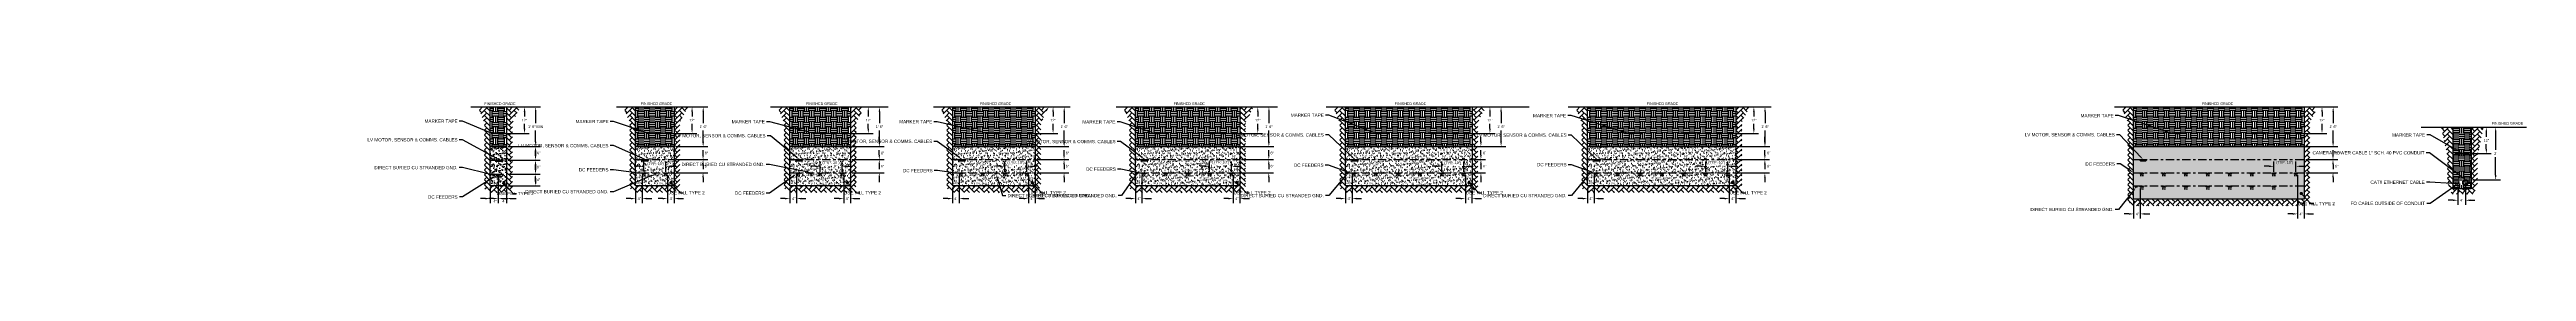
# Model space of a CAD drawing. Header units: feet. Extents: x -21 to 1000, y -35 to 71.
# Drawn here: x 855.5 to 949.4, y 53.9 to 58.3 of the extents above; entities that cross this region are included whole.
import ezdxf
from ezdxf import colors
from ezdxf.entities.mleader import LeaderData, LeaderLine
from ezdxf.math import Vec2, Vec3

# ---------------------------------------------------------------- set-up
doc = ezdxf.new("R2010")
doc.units = ezdxf.units.FT
doc.header["$MEASUREMENT"] = 0
doc.linetypes.add('CENTER', pattern=[2, 1.25, -0.25, 0.25, -0.25])
for name, color, linetype in [('E-ARRY-POST', 4, 'Continuous'), ('E-CABL-FO', 120, 'FIBER_OPTIC'), ('E-CABL-HARN-CBHR', 2, 'Continuous'), ('E-CABL-INST', 1, 'INSTRUMENT_CABLE'), ('E-CABL-UG2', 142, 'GROUND_WIRE_G2'), ('E-FIN-GR', 4, 'Continuous'), ('E-MRKR-TREN', 6, 'Continuous'), ('E-TREN', 3, 'Continuous'), ('E-TREN-HATCH', 254, 'Continuous'), ('G-DIMS', 7, 'Continuous'), ('G-TEXT', 7, 'Continuous'), ('text', 1, 'Continuous')]:
    doc.layers.add(name, color=color, linetype=linetype)
doc.styles.add('NEI-A', font='arial.ttf')
doc.styles.get("Standard").update_dxf_attribs({"font": 'arial.ttf'})
doc.linetypes.add('FIBER_OPTIC', pattern='A,0.2,-0.05,0,-0.05,0.2,-0.15,["FO",Standard,S=0.1,R=0,X=-0.04,Y=-0.05],-0.25,0.2,-0.05,0,-0.05', length=1.2)
doc.linetypes.add('GROUND_WIRE_G2', pattern='A,1,-0.2,["G2",Standard,S=0.1,R=0,X=-0.1,Y=-0.05],-0.2', length=1.4)
doc.linetypes.add('INSTRUMENT_CABLE', pattern='A,1,-0.2,["INST",Standard,S=0.1,R=0,X=-0.09,Y=-0.05],-0.3', length=1.5)
doc.dimstyles.new('Annotative - Arch', dxfattribs={"dimscale": 0, "dimtxt": 0.1, "dimasz": 0.18, "dimexe": 0.18, "dimexo": 0.0625, "dimgap": 0.09, "dimtad": 0, "dimtih": 1, "dimtoh": 1, "dimdec": 4, "dimlfac": 12, "dimzin": 0, "dimdsep": 46, "dimlunit": 4, "dimtxsty": 'NEI-A', "dimcen": 0.09, "dimadec": 1, "dimazin": 0, "dimtfac": 1, "dimtdec": 4, "dimtofl": 0, "dimtmove": 0, "dimatfit": 3, "dimfxl": 1, "dimtolj": 1, "dimtzin": 0, "dimarcsym": 0})

# ---------------------------------------------------------------- blocks, each defined once
blk = doc.blocks.new('*D4')
at = {"layer": 'Defpoints', "color": 0, "transparency": 16777216}
for p in [(909.398, 58.161), (910.071, 58.161), (908.245, 57.159)]:
    blk.add_point(p, dxfattribs=at)
at = {"layer": 'text', "color": 0, "lineweight": -2, "transparency": 16777216}
for p, q in [((909.46, 58.161), (910.251, 58.161)), ((910.071, 57.981), (910.071, 57.8)), ((910.071, 57.339), (910.071, 57.52)), ((908.308, 57.159), (910.251, 57.159))]:
    blk.add_line(p, q, dxfattribs=at)
at = {"layer": 'text', "color": 0, "transparency": 16777216}
for points in [[(910.041, 57.981), (910.101, 57.981), (910.071, 58.161)], [(910.041, 57.339), (910.101, 57.339), (910.071, 57.159)]]:
    blk.add_solid(points, dxfattribs=at)
at = {"layer": 'text', "color": 0, "transparency": 16777216, "insert": (910.071, 57.66), "char_height": 0.1, "attachment_point": 5, "style": 'NEI-A'}
blk.add_mtext('\\A1;12"', dxfattribs=at)
blk = doc.blocks.new('*D3')
at = {"layer": 'Defpoints', "color": 0, "transparency": 16777216}
for p in [(909.391, 58.161), (910.493, 58.161), (909.391, 56.661)]:
    blk.add_point(p, dxfattribs=at)
at = {"layer": 'text', "color": 0, "lineweight": -2, "transparency": 16777216}
for p, q in [((909.454, 58.161), (910.673, 58.161)), ((910.493, 57.981), (910.493, 57.552)), ((910.493, 56.841), (910.493, 57.27)), ((909.454, 56.661), (910.673, 56.661))]:
    blk.add_line(p, q, dxfattribs=at)
at = {"layer": 'text', "color": 0, "transparency": 16777216}
for points in [[(910.463, 57.981), (910.523, 57.981), (910.493, 58.161)], [(910.463, 56.841), (910.523, 56.841), (910.493, 56.661)]]:
    blk.add_solid(points, dxfattribs=at)
at = {"layer": 'text', "color": 0, "transparency": 16777216, "insert": (910.493, 57.411), "char_height": 0.1, "attachment_point": 5, "style": 'NEI-A'}
blk.add_mtext('\\A1;1\'-6"', dxfattribs=at)
blk = doc.blocks.new('*D43')
at = {"layer": 'Defpoints', "color": 0, "transparency": 16777216}
for p in [(904.849, 55.622), (904.599, 55.161), (904.849, 54.679)]:
    blk.add_point(p, dxfattribs=at)
at = {"layer": 'text', "color": 0, "lineweight": -2, "transparency": 16777216}
for p, q in [((904.849, 55.56), (904.849, 54.499)), ((904.419, 54.679), (904.239, 54.679)), ((904.599, 55.099), (904.599, 54.499)), ((905.029, 54.679), (905.209, 54.679))]:
    blk.add_line(p, q, dxfattribs=at)
at = {"layer": 'text', "color": 0, "transparency": 16777216}
for points in [[(904.419, 54.709), (904.419, 54.649), (904.599, 54.679)], [(905.029, 54.709), (905.029, 54.649), (904.849, 54.679)]]:
    blk.add_solid(points, dxfattribs=at)
at = {"layer": 'text', "color": 0, "transparency": 16777216, "insert": (904.74, 54.679), "char_height": 0.1, "attachment_point": 5, "style": 'NEI-A'}
blk.add_mtext('\\A1;4"', dxfattribs=at)
blk = doc.blocks.new('*D5')
at = {"layer": 'Defpoints', "color": 0, "transparency": 16777216}
for p in [(909.391, 56.161), (909.391, 55.661), (909.729, 55.661)]:
    blk.add_point(p, dxfattribs=at)
at = {"layer": 'text', "color": 0, "lineweight": -2, "transparency": 16777216}
for p, q in [((909.729, 56.341), (909.729, 56.521)), ((909.454, 56.161), (909.909, 56.161)), ((909.454, 55.661), (909.909, 55.661)), ((909.729, 55.481), (909.729, 55.301))]:
    blk.add_line(p, q, dxfattribs=at)
at = {"layer": 'text', "color": 0, "transparency": 16777216}
for points in [[(909.699, 56.341), (909.759, 56.341), (909.729, 56.161)], [(909.699, 55.481), (909.759, 55.481), (909.729, 55.661)]]:
    blk.add_solid(points, dxfattribs=at)
at = {"layer": 'text', "color": 0, "transparency": 16777216, "insert": (909.882, 55.911), "char_height": 0.1, "attachment_point": 5, "style": 'NEI-A'}
blk.add_mtext('\\A1;6"', dxfattribs=at)
blk = doc.blocks.new('_Dot')
at = {"color": 0, "linetype": 'ByBlock', "lineweight": -2}
blk.add_line((-0.5, 0), (-1, 0), dxfattribs=at)
at = {"color": 0, "linetype": 'ByBlock', "const_width": 0.5}
blk.add_lwpolyline([(-0.25, 0, 1), (0.25, 0, 1)], format="xyb", close=True, dxfattribs=at)
blk = doc.blocks.new('*D42')
at = {"layer": 'Defpoints', "color": 0, "transparency": 16777216}
for p in [(909.14, 55.63), (909.391, 55.161), (909.391, 54.679)]:
    blk.add_point(p, dxfattribs=at)
at = {"layer": 'text', "color": 0, "lineweight": -2, "transparency": 16777216}
for p, q in [((909.14, 55.567), (909.14, 54.499)), ((908.96, 54.679), (908.78, 54.679)), ((909.391, 55.099), (909.391, 54.499)), ((909.571, 54.679), (909.751, 54.679))]:
    blk.add_line(p, q, dxfattribs=at)
at = {"layer": 'text', "color": 0, "transparency": 16777216}
for points in [[(908.96, 54.709), (908.96, 54.649), (909.14, 54.679)], [(909.571, 54.709), (909.571, 54.649), (909.391, 54.679)]]:
    blk.add_solid(points, dxfattribs=at)
at = {"layer": 'text', "color": 0, "transparency": 16777216, "insert": (909.282, 54.679), "char_height": 0.1, "attachment_point": 5, "style": 'NEI-A'}
blk.add_mtext('\\A1;4"', dxfattribs=at)
blk = doc.blocks.new('*D55')
at = {"layer": 'Defpoints', "color": 0, "transparency": 16777216}
for p in [(908.245, 55.63), (909.078, 55.907), (909.078, 55.63)]:
    blk.add_point(p, dxfattribs=at)
at = {"layer": 'text', "color": 0, "lineweight": -2, "transparency": 16777216}
for p, q in [((908.065, 55.907), (907.885, 55.907)), ((908.245, 55.692), (908.245, 56.087)), ((909.078, 55.692), (909.078, 56.087)), ((909.258, 55.907), (909.438, 55.907))]:
    blk.add_line(p, q, dxfattribs=at)
at = {"layer": 'text', "color": 0, "transparency": 16777216}
for points in [[(908.065, 55.937), (908.065, 55.877), (908.245, 55.907)], [(909.258, 55.937), (909.258, 55.877), (909.078, 55.907)]]:
    blk.add_solid(points, dxfattribs=at)
at = {"layer": 'text', "color": 0, "transparency": 16777216, "insert": (908.661, 56.026), "char_height": 0.1, "attachment_point": 5, "style": 'NEI-A'}
blk.add_mtext('\\A1;(TYP. 10")', dxfattribs=at)
blk = doc.blocks.new('*D2')
at = {"layer": 'Defpoints', "color": 0, "transparency": 16777216}
for p in [(909.391, 56.661), (909.391, 56.161), (909.729, 56.161)]:
    blk.add_point(p, dxfattribs=at)
at = {"layer": 'text', "color": 0, "lineweight": -2, "transparency": 16777216}
for p, q in [((909.454, 56.661), (909.909, 56.661)), ((909.729, 56.841), (909.729, 57.021)), ((909.454, 56.161), (909.909, 56.161)), ((909.729, 55.981), (909.729, 55.801))]:
    blk.add_line(p, q, dxfattribs=at)
at = {"layer": 'text', "color": 0, "transparency": 16777216}
for points in [[(909.699, 56.841), (909.759, 56.841), (909.729, 56.661)], [(909.699, 55.981), (909.759, 55.981), (909.729, 56.161)]]:
    blk.add_solid(points, dxfattribs=at)
at = {"layer": 'text', "color": 0, "transparency": 16777216, "insert": (909.87, 56.411), "char_height": 0.1, "attachment_point": 5, "style": 'NEI-A'}
blk.add_mtext('\\A1;6"', dxfattribs=at)
blk = doc.blocks.new('*D20')
at = {"layer": 'Defpoints', "color": 0, "transparency": 16777216}
for p in [(900.6, 58.161), (901.273, 58.161), (899.864, 57.159)]:
    blk.add_point(p, dxfattribs=at)
at = {"layer": 'text', "color": 0, "lineweight": -2, "transparency": 16777216}
for p, q in [((900.663, 58.161), (901.453, 58.161)), ((901.273, 57.981), (901.273, 57.8)), ((901.273, 57.339), (901.273, 57.52)), ((899.927, 57.159), (901.453, 57.159))]:
    blk.add_line(p, q, dxfattribs=at)
at = {"layer": 'text', "color": 0, "transparency": 16777216}
for points in [[(901.243, 57.981), (901.303, 57.981), (901.273, 58.161)], [(901.243, 57.339), (901.303, 57.339), (901.273, 57.159)]]:
    blk.add_solid(points, dxfattribs=at)
at = {"layer": 'text', "color": 0, "transparency": 16777216, "insert": (901.273, 57.66), "char_height": 0.1, "attachment_point": 5, "style": 'NEI-A'}
blk.add_mtext('\\A1;12"', dxfattribs=at)
blk = doc.blocks.new('*D19')
at = {"layer": 'Defpoints', "color": 0, "transparency": 16777216}
for p in [(900.594, 58.161), (901.696, 58.161), (900.594, 56.661)]:
    blk.add_point(p, dxfattribs=at)
at = {"layer": 'text', "color": 0, "lineweight": -2, "transparency": 16777216}
for p, q in [((900.656, 58.161), (901.876, 58.161)), ((901.696, 57.981), (901.696, 57.552)), ((901.696, 56.841), (901.696, 57.27)), ((900.656, 56.661), (901.876, 56.661))]:
    blk.add_line(p, q, dxfattribs=at)
at = {"layer": 'text', "color": 0, "transparency": 16777216}
for points in [[(901.666, 57.981), (901.726, 57.981), (901.696, 58.161)], [(901.666, 56.841), (901.726, 56.841), (901.696, 56.661)]]:
    blk.add_solid(points, dxfattribs=at)
at = {"layer": 'text', "color": 0, "transparency": 16777216, "insert": (901.696, 57.411), "char_height": 0.1, "attachment_point": 5, "style": 'NEI-A'}
blk.add_mtext('\\A1;1\'-6"', dxfattribs=at)
blk = doc.blocks.new('*D35')
at = {"layer": 'Defpoints', "color": 0, "transparency": 16777216}
for p in [(896.885, 55.622), (896.635, 55.161), (896.885, 54.679)]:
    blk.add_point(p, dxfattribs=at)
at = {"layer": 'text', "color": 0, "lineweight": -2, "transparency": 16777216}
for p, q in [((896.885, 55.56), (896.885, 54.499)), ((896.455, 54.679), (896.275, 54.679)), ((896.635, 55.099), (896.635, 54.499)), ((897.065, 54.679), (897.245, 54.679))]:
    blk.add_line(p, q, dxfattribs=at)
at = {"layer": 'text', "color": 0, "transparency": 16777216}
for points in [[(896.455, 54.709), (896.455, 54.649), (896.635, 54.679)], [(897.065, 54.709), (897.065, 54.649), (896.885, 54.679)]]:
    blk.add_solid(points, dxfattribs=at)
at = {"layer": 'text', "color": 0, "transparency": 16777216, "insert": (896.776, 54.679), "char_height": 0.1, "attachment_point": 5, "style": 'NEI-A'}
blk.add_mtext('\\A1;4"', dxfattribs=at)
blk = doc.blocks.new('*D25')
at = {"layer": 'Defpoints', "color": 0, "transparency": 16777216}
for p in [(900.594, 56.161), (900.594, 55.661), (901.69, 55.661)]:
    blk.add_point(p, dxfattribs=at)
at = {"layer": 'text', "color": 0, "lineweight": -2, "transparency": 16777216}
for p, q in [((901.69, 56.341), (901.69, 56.521)), ((900.656, 56.161), (901.87, 56.161)), ((900.656, 55.661), (901.87, 55.661)), ((901.69, 55.481), (901.69, 55.301))]:
    blk.add_line(p, q, dxfattribs=at)
at = {"layer": 'text', "color": 0, "transparency": 16777216}
for points in [[(901.66, 56.341), (901.72, 56.341), (901.69, 56.161)], [(901.66, 55.481), (901.72, 55.481), (901.69, 55.661)]]:
    blk.add_solid(points, dxfattribs=at)
at = {"layer": 'text', "color": 0, "transparency": 16777216, "insert": (901.816, 55.911), "char_height": 0.1, "attachment_point": 5, "style": 'NEI-A'}
blk.add_mtext('\\A1;6"', dxfattribs=at)
blk = doc.blocks.new('*D34')
at = {"layer": 'Defpoints', "color": 0, "transparency": 16777216}
for p in [(900.343, 55.63), (900.594, 55.161), (900.594, 54.679)]:
    blk.add_point(p, dxfattribs=at)
at = {"layer": 'text', "color": 0, "lineweight": -2, "transparency": 16777216}
for p, q in [((900.343, 55.567), (900.343, 54.499)), ((900.163, 54.679), (899.983, 54.679)), ((900.594, 55.099), (900.594, 54.499)), ((900.774, 54.679), (900.954, 54.679))]:
    blk.add_line(p, q, dxfattribs=at)
at = {"layer": 'text', "color": 0, "transparency": 16777216}
for points in [[(900.163, 54.709), (900.163, 54.649), (900.343, 54.679)], [(900.774, 54.709), (900.774, 54.649), (900.594, 54.679)]]:
    blk.add_solid(points, dxfattribs=at)
at = {"layer": 'text', "color": 0, "transparency": 16777216, "insert": (900.48, 54.679), "char_height": 0.1, "attachment_point": 5, "style": 'NEI-A'}
blk.add_mtext('\\A1;4"', dxfattribs=at)
blk = doc.blocks.new('*D56')
at = {"layer": 'Defpoints', "color": 0, "transparency": 16777216}
for p in [(899.447, 55.63), (900.28, 55.907), (900.28, 55.63)]:
    blk.add_point(p, dxfattribs=at)
at = {"layer": 'text', "color": 0, "lineweight": -2, "transparency": 16777216}
for p, q in [((899.267, 55.907), (899.087, 55.907)), ((899.447, 55.692), (899.447, 56.087)), ((900.28, 55.692), (900.28, 56.087)), ((900.46, 55.907), (900.64, 55.907))]:
    blk.add_line(p, q, dxfattribs=at)
at = {"layer": 'text', "color": 0, "transparency": 16777216}
for points in [[(899.267, 55.937), (899.267, 55.877), (899.447, 55.907)], [(900.46, 55.937), (900.46, 55.877), (900.28, 55.907)]]:
    blk.add_solid(points, dxfattribs=at)
at = {"layer": 'text', "color": 0, "transparency": 16777216, "insert": (899.864, 56.05), "char_height": 0.1, "attachment_point": 5, "style": 'NEI-A'}
blk.add_mtext('\\A1;(TYP. 10")', dxfattribs=at)
blk = doc.blocks.new('*D18')
at = {"layer": 'Defpoints', "color": 0, "transparency": 16777216}
for p in [(900.594, 56.661), (900.594, 56.161), (901.69, 56.161)]:
    blk.add_point(p, dxfattribs=at)
at = {"layer": 'text', "color": 0, "lineweight": -2, "transparency": 16777216}
for p, q in [((900.656, 56.661), (901.87, 56.661)), ((901.69, 56.841), (901.69, 57.021)), ((900.656, 56.161), (901.87, 56.161)), ((901.69, 55.981), (901.69, 55.801))]:
    blk.add_line(p, q, dxfattribs=at)
at = {"layer": 'text', "color": 0, "transparency": 16777216}
for points in [[(901.66, 56.841), (901.72, 56.841), (901.69, 56.661)], [(901.66, 55.981), (901.72, 55.981), (901.69, 56.161)]]:
    blk.add_solid(points, dxfattribs=at)
at = {"layer": 'text', "color": 0, "transparency": 16777216, "insert": (901.816, 56.411), "char_height": 0.1, "attachment_point": 5, "style": 'NEI-A'}
blk.add_mtext('\\A1;6"', dxfattribs=at)
blk = doc.blocks.new('*D17')
at = {"layer": 'Defpoints', "color": 0, "transparency": 16777216}
for p in [(892.842, 58.161), (893.515, 58.161), (891.523, 57.159)]:
    blk.add_point(p, dxfattribs=at)
at = {"layer": 'text', "color": 0, "lineweight": -2, "transparency": 16777216}
for p, q in [((892.905, 58.161), (893.695, 58.161)), ((893.515, 57.981), (893.515, 57.8)), ((893.515, 57.339), (893.515, 57.52)), ((891.586, 57.159), (893.695, 57.159))]:
    blk.add_line(p, q, dxfattribs=at)
at = {"layer": 'text', "color": 0, "transparency": 16777216}
for points in [[(893.485, 57.981), (893.545, 57.981), (893.515, 58.161)], [(893.485, 57.339), (893.545, 57.339), (893.515, 57.159)]]:
    blk.add_solid(points, dxfattribs=at)
at = {"layer": 'text', "color": 0, "transparency": 16777216, "insert": (893.515, 57.66), "char_height": 0.1, "attachment_point": 5, "style": 'NEI-A'}
blk.add_mtext('\\A1;12"', dxfattribs=at)
blk = doc.blocks.new('*D16')
at = {"layer": 'Defpoints', "color": 0, "transparency": 16777216}
for p in [(892.836, 58.161), (893.938, 58.161), (892.836, 56.661)]:
    blk.add_point(p, dxfattribs=at)
at = {"layer": 'text', "color": 0, "lineweight": -2, "transparency": 16777216}
for p, q in [((892.899, 58.161), (894.118, 58.161)), ((893.938, 57.981), (893.938, 57.552)), ((893.938, 56.841), (893.938, 57.27)), ((892.899, 56.661), (894.118, 56.661))]:
    blk.add_line(p, q, dxfattribs=at)
at = {"layer": 'text', "color": 0, "transparency": 16777216}
for points in [[(893.908, 57.981), (893.968, 57.981), (893.938, 58.161)], [(893.908, 56.841), (893.968, 56.841), (893.938, 56.661)]]:
    blk.add_solid(points, dxfattribs=at)
at = {"layer": 'text', "color": 0, "transparency": 16777216, "insert": (893.938, 57.411), "char_height": 0.1, "attachment_point": 5, "style": 'NEI-A'}
blk.add_mtext('\\A1;1\'-6"', dxfattribs=at)
blk = doc.blocks.new('*D33')
at = {"layer": 'Defpoints', "color": 0, "transparency": 16777216}
for p in [(889.96, 55.622), (889.71, 55.161), (889.96, 54.679)]:
    blk.add_point(p, dxfattribs=at)
at = {"layer": 'text', "color": 0, "lineweight": -2, "transparency": 16777216}
for p, q in [((889.96, 55.56), (889.96, 54.499)), ((889.53, 54.679), (889.35, 54.679)), ((889.71, 55.099), (889.71, 54.499)), ((890.14, 54.679), (890.32, 54.679))]:
    blk.add_line(p, q, dxfattribs=at)
at = {"layer": 'text', "color": 0, "transparency": 16777216}
for points in [[(889.53, 54.709), (889.53, 54.649), (889.71, 54.679)], [(890.14, 54.709), (890.14, 54.649), (889.96, 54.679)]]:
    blk.add_solid(points, dxfattribs=at)
at = {"layer": 'text', "color": 0, "transparency": 16777216, "insert": (889.836, 54.679), "char_height": 0.1, "attachment_point": 5, "style": 'NEI-A'}
blk.add_mtext('\\A1;4"', dxfattribs=at)
blk = doc.blocks.new('*D32')
at = {"layer": 'Defpoints', "color": 0, "transparency": 16777216}
for p in [(892.585, 55.63), (892.836, 55.161), (892.836, 54.679)]:
    blk.add_point(p, dxfattribs=at)
at = {"layer": 'text', "color": 0, "lineweight": -2, "transparency": 16777216}
for p, q in [((892.585, 55.567), (892.585, 54.499)), ((892.405, 54.679), (892.225, 54.679)), ((892.836, 55.099), (892.836, 54.499)), ((893.016, 54.679), (893.196, 54.679))]:
    blk.add_line(p, q, dxfattribs=at)
at = {"layer": 'text', "color": 0, "transparency": 16777216}
for points in [[(892.405, 54.709), (892.405, 54.649), (892.585, 54.679)], [(893.016, 54.709), (893.016, 54.649), (892.836, 54.679)]]:
    blk.add_solid(points, dxfattribs=at)
at = {"layer": 'text', "color": 0, "transparency": 16777216, "insert": (892.721, 54.679), "char_height": 0.1, "attachment_point": 5, "style": 'NEI-A'}
blk.add_mtext('\\A1;4"', dxfattribs=at)
blk = doc.blocks.new('*D57')
at = {"layer": 'Defpoints', "color": 0, "transparency": 16777216}
for p in [(891.689, 55.63), (892.523, 55.907), (892.523, 55.63)]:
    blk.add_point(p, dxfattribs=at)
at = {"layer": 'text', "color": 0, "lineweight": -2, "transparency": 16777216}
for p, q in [((891.509, 55.907), (891.329, 55.907)), ((891.689, 55.692), (891.689, 56.087)), ((892.523, 55.692), (892.523, 56.087)), ((892.703, 55.907), (892.883, 55.907))]:
    blk.add_line(p, q, dxfattribs=at)
at = {"layer": 'text', "color": 0, "transparency": 16777216}
for points in [[(891.509, 55.937), (891.509, 55.877), (891.689, 55.907)], [(892.703, 55.937), (892.703, 55.877), (892.523, 55.907)]]:
    blk.add_solid(points, dxfattribs=at)
at = {"layer": 'text', "color": 0, "transparency": 16777216, "insert": (892.106, 56.036), "char_height": 0.1, "attachment_point": 5, "style": 'NEI-A'}
blk.add_mtext('\\A1;(TYP. 10")', dxfattribs=at)
blk = doc.blocks.new('*D15')
at = {"layer": 'Defpoints', "color": 0, "transparency": 16777216}
for p in [(885.84, 58.161), (886.513, 58.161), (884.937, 57.159)]:
    blk.add_point(p, dxfattribs=at)
at = {"layer": 'text', "color": 0, "lineweight": -2, "transparency": 16777216}
for p, q in [((885.902, 58.161), (886.693, 58.161)), ((886.513, 57.981), (886.513, 57.8)), ((886.513, 57.339), (886.513, 57.52)), ((885, 57.159), (886.693, 57.159))]:
    blk.add_line(p, q, dxfattribs=at)
at = {"layer": 'text', "color": 0, "transparency": 16777216}
for points in [[(886.483, 57.981), (886.543, 57.981), (886.513, 58.161)], [(886.483, 57.339), (886.543, 57.339), (886.513, 57.159)]]:
    blk.add_solid(points, dxfattribs=at)
at = {"layer": 'text', "color": 0, "transparency": 16777216, "insert": (886.513, 57.66), "char_height": 0.1, "attachment_point": 5, "style": 'NEI-A'}
blk.add_mtext('\\A1;12"', dxfattribs=at)
blk = doc.blocks.new('*D14')
at = {"layer": 'Defpoints', "color": 0, "transparency": 16777216}
for p in [(885.833, 58.161), (886.935, 58.161), (885.833, 56.661)]:
    blk.add_point(p, dxfattribs=at)
at = {"layer": 'text', "color": 0, "lineweight": -2, "transparency": 16777216}
for p, q in [((885.896, 58.161), (887.115, 58.161)), ((886.935, 57.981), (886.935, 57.552)), ((886.935, 56.841), (886.935, 57.27)), ((885.896, 56.661), (887.115, 56.661))]:
    blk.add_line(p, q, dxfattribs=at)
at = {"layer": 'text', "color": 0, "transparency": 16777216}
for points in [[(886.905, 57.981), (886.965, 57.981), (886.935, 58.161)], [(886.905, 56.841), (886.965, 56.841), (886.935, 56.661)]]:
    blk.add_solid(points, dxfattribs=at)
at = {"layer": 'text', "color": 0, "transparency": 16777216, "insert": (886.935, 57.411), "char_height": 0.1, "attachment_point": 5, "style": 'NEI-A'}
blk.add_mtext('\\A1;1\'-6"', dxfattribs=at)
blk = doc.blocks.new('*D31')
at = {"layer": 'Defpoints', "color": 0, "transparency": 16777216}
for p in [(883.791, 55.622), (883.541, 55.161), (883.791, 54.679)]:
    blk.add_point(p, dxfattribs=at)
at = {"layer": 'text', "color": 0, "lineweight": -2, "transparency": 16777216}
for p, q in [((883.791, 55.56), (883.791, 54.499)), ((883.361, 54.679), (883.181, 54.679)), ((883.541, 55.099), (883.541, 54.499)), ((883.971, 54.679), (884.151, 54.679))]:
    blk.add_line(p, q, dxfattribs=at)
at = {"layer": 'text', "color": 0, "transparency": 16777216}
for points in [[(883.361, 54.709), (883.361, 54.649), (883.541, 54.679)], [(883.971, 54.709), (883.971, 54.649), (883.791, 54.679)]]:
    blk.add_solid(points, dxfattribs=at)
at = {"layer": 'text', "color": 0, "transparency": 16777216, "insert": (883.685, 54.679), "char_height": 0.1, "attachment_point": 5, "style": 'NEI-A'}
blk.add_mtext('\\A1;4"', dxfattribs=at)
blk = doc.blocks.new('*D30')
at = {"layer": 'Defpoints', "color": 0, "transparency": 16777216}
for p in [(885.582, 55.63), (885.833, 55.161), (885.833, 54.679)]:
    blk.add_point(p, dxfattribs=at)
at = {"layer": 'text', "color": 0, "lineweight": -2, "transparency": 16777216}
for p, q in [((885.582, 55.567), (885.582, 54.499)), ((885.402, 54.679), (885.222, 54.679)), ((885.833, 55.099), (885.833, 54.499)), ((886.013, 54.679), (886.193, 54.679))]:
    blk.add_line(p, q, dxfattribs=at)
at = {"layer": 'text', "color": 0, "transparency": 16777216}
for points in [[(885.402, 54.709), (885.402, 54.649), (885.582, 54.679)], [(886.013, 54.709), (886.013, 54.649), (885.833, 54.679)]]:
    blk.add_solid(points, dxfattribs=at)
at = {"layer": 'text', "color": 0, "transparency": 16777216, "insert": (885.72, 54.679), "char_height": 0.1, "attachment_point": 5, "style": 'NEI-A'}
blk.add_mtext('\\A1;4"', dxfattribs=at)
blk = doc.blocks.new('*D58')
at = {"layer": 'Defpoints', "color": 0, "transparency": 16777216}
for p in [(884.687, 55.63), (885.52, 55.907), (885.52, 55.63)]:
    blk.add_point(p, dxfattribs=at)
at = {"layer": 'text', "color": 0, "lineweight": -2, "transparency": 16777216}
for p, q in [((884.507, 55.907), (884.327, 55.907)), ((884.687, 55.692), (884.687, 56.087)), ((885.52, 55.692), (885.52, 56.087)), ((885.7, 55.907), (885.88, 55.907))]:
    blk.add_line(p, q, dxfattribs=at)
at = {"layer": 'text', "color": 0, "transparency": 16777216}
for points in [[(884.507, 55.937), (884.507, 55.877), (884.687, 55.907)], [(885.7, 55.937), (885.7, 55.877), (885.52, 55.907)]]:
    blk.add_solid(points, dxfattribs=at)
at = {"layer": 'text', "color": 0, "transparency": 16777216, "insert": (885.1, 56.035), "char_height": 0.1, "attachment_point": 5, "style": 'NEI-A'}
blk.add_mtext('\\A1;(TYP. 10")', dxfattribs=at)
blk = doc.blocks.new('*D13')
at = {"layer": 'Defpoints', "color": 0, "transparency": 16777216}
for p in [(879.161, 58.161), (879.834, 58.161), (878.676, 57.159)]:
    blk.add_point(p, dxfattribs=at)
at = {"layer": 'text', "color": 0, "lineweight": -2, "transparency": 16777216}
for p, q in [((879.224, 58.161), (880.014, 58.161)), ((879.834, 57.981), (879.834, 57.8)), ((879.834, 57.339), (879.834, 57.52)), ((878.738, 57.159), (880.014, 57.159))]:
    blk.add_line(p, q, dxfattribs=at)
at = {"layer": 'text', "color": 0, "transparency": 16777216}
for points in [[(879.804, 57.981), (879.864, 57.981), (879.834, 58.161)], [(879.804, 57.339), (879.864, 57.339), (879.834, 57.159)]]:
    blk.add_solid(points, dxfattribs=at)
at = {"layer": 'text', "color": 0, "transparency": 16777216, "insert": (879.834, 57.66), "char_height": 0.1, "attachment_point": 5, "style": 'NEI-A'}
blk.add_mtext('\\A1;12"', dxfattribs=at)
blk = doc.blocks.new('*D12')
at = {"layer": 'Defpoints', "color": 0, "transparency": 16777216}
for p in [(879.155, 58.161), (880.257, 58.161), (879.155, 56.661)]:
    blk.add_point(p, dxfattribs=at)
at = {"layer": 'text', "color": 0, "lineweight": -2, "transparency": 16777216}
for p, q in [((879.218, 58.161), (880.437, 58.161)), ((880.257, 57.981), (880.257, 57.552)), ((880.257, 56.841), (880.257, 57.27)), ((879.218, 56.661), (880.437, 56.661))]:
    blk.add_line(p, q, dxfattribs=at)
at = {"layer": 'text', "color": 0, "transparency": 16777216}
for points in [[(880.227, 57.981), (880.287, 57.981), (880.257, 58.161)], [(880.227, 56.841), (880.287, 56.841), (880.257, 56.661)]]:
    blk.add_solid(points, dxfattribs=at)
at = {"layer": 'text', "color": 0, "transparency": 16777216, "insert": (880.257, 57.411), "char_height": 0.1, "attachment_point": 5, "style": 'NEI-A'}
blk.add_mtext('\\A1;1\'-6"', dxfattribs=at)
blk = doc.blocks.new('*D29')
at = {"layer": 'Defpoints', "color": 0, "transparency": 16777216}
for p in [(877.946, 55.622), (877.696, 55.161), (877.946, 54.679)]:
    blk.add_point(p, dxfattribs=at)
at = {"layer": 'text', "color": 0, "lineweight": -2, "transparency": 16777216}
for p, q in [((877.946, 55.56), (877.946, 54.499)), ((877.516, 54.679), (877.336, 54.679)), ((877.696, 55.099), (877.696, 54.499)), ((878.126, 54.679), (878.306, 54.679))]:
    blk.add_line(p, q, dxfattribs=at)
at = {"layer": 'text', "color": 0, "transparency": 16777216}
for points in [[(877.516, 54.709), (877.516, 54.649), (877.696, 54.679)], [(878.126, 54.709), (878.126, 54.649), (877.946, 54.679)]]:
    blk.add_solid(points, dxfattribs=at)
at = {"layer": 'text', "color": 0, "transparency": 16777216, "insert": (877.838, 54.679), "char_height": 0.1, "attachment_point": 5, "style": 'NEI-A'}
blk.add_mtext('\\A1;4"', dxfattribs=at)
blk = doc.blocks.new('*D28')
at = {"layer": 'Defpoints', "color": 0, "transparency": 16777216}
for p in [(878.904, 55.63), (879.155, 55.161), (879.155, 54.679)]:
    blk.add_point(p, dxfattribs=at)
at = {"layer": 'text', "color": 0, "lineweight": -2, "transparency": 16777216}
for p, q in [((878.904, 55.567), (878.904, 54.499)), ((878.724, 54.679), (878.544, 54.679)), ((879.155, 55.099), (879.155, 54.499)), ((879.335, 54.679), (879.515, 54.679))]:
    blk.add_line(p, q, dxfattribs=at)
at = {"layer": 'text', "color": 0, "transparency": 16777216}
for points in [[(878.724, 54.709), (878.724, 54.649), (878.904, 54.679)], [(879.335, 54.709), (879.335, 54.649), (879.155, 54.679)]]:
    blk.add_solid(points, dxfattribs=at)
at = {"layer": 'text', "color": 0, "transparency": 16777216, "insert": (879.047, 54.679), "char_height": 0.1, "attachment_point": 5, "style": 'NEI-A'}
blk.add_mtext('\\A1;4"', dxfattribs=at)
blk = doc.blocks.new('*D59')
at = {"layer": 'Defpoints', "color": 0, "transparency": 16777216}
for p in [(878.006, 55.641), (878.842, 55.907), (878.842, 55.63)]:
    blk.add_point(p, dxfattribs=at)
at = {"layer": 'text', "color": 0, "lineweight": -2, "transparency": 16777216}
for p, q in [((877.826, 55.907), (877.646, 55.907)), ((878.006, 55.704), (878.006, 56.087)), ((878.842, 55.692), (878.842, 56.087)), ((879.022, 55.907), (879.202, 55.907))]:
    blk.add_line(p, q, dxfattribs=at)
at = {"layer": 'text', "color": 0, "transparency": 16777216}
for points in [[(877.826, 55.937), (877.826, 55.877), (878.006, 55.907)], [(879.022, 55.937), (879.022, 55.877), (878.842, 55.907)]]:
    blk.add_solid(points, dxfattribs=at)
at = {"layer": 'text', "color": 0, "transparency": 16777216, "insert": (878.447, 55.992), "char_height": 0.1, "attachment_point": 5, "style": 'NEI-A'}
blk.add_mtext("\\A1;(TYP. 10')", dxfattribs=at)
blk = doc.blocks.new('*D11')
at = {"layer": 'Defpoints', "color": 0, "transparency": 16777216}
for p in [(872.812, 58.161), (873.485, 58.161), (872.743, 57.159)]:
    blk.add_point(p, dxfattribs=at)
at = {"layer": 'text', "color": 0, "lineweight": -2, "transparency": 16777216}
for p, q in [((872.874, 58.161), (873.665, 58.161)), ((873.485, 57.981), (873.485, 57.8)), ((873.485, 57.339), (873.485, 57.52)), ((872.805, 57.159), (873.665, 57.159))]:
    blk.add_line(p, q, dxfattribs=at)
at = {"layer": 'text', "color": 0, "transparency": 16777216}
for points in [[(873.455, 57.981), (873.515, 57.981), (873.485, 58.161)], [(873.455, 57.339), (873.515, 57.339), (873.485, 57.159)]]:
    blk.add_solid(points, dxfattribs=at)
at = {"layer": 'text', "color": 0, "transparency": 16777216, "insert": (873.485, 57.66), "char_height": 0.1, "attachment_point": 5, "style": 'NEI-A'}
blk.add_mtext('\\A1;12"', dxfattribs=at)
blk = doc.blocks.new('*D10')
at = {"layer": 'Defpoints', "color": 0, "transparency": 16777216}
for p in [(872.806, 58.161), (873.907, 58.161), (872.806, 56.661)]:
    blk.add_point(p, dxfattribs=at)
at = {"layer": 'text', "color": 0, "lineweight": -2, "transparency": 16777216}
for p, q in [((872.868, 58.161), (874.087, 58.161)), ((873.907, 57.981), (873.907, 57.552)), ((873.907, 56.841), (873.907, 57.27)), ((872.868, 56.661), (874.087, 56.661))]:
    blk.add_line(p, q, dxfattribs=at)
at = {"layer": 'text', "color": 0, "transparency": 16777216}
for points in [[(873.877, 57.981), (873.937, 57.981), (873.907, 58.161)], [(873.877, 56.841), (873.937, 56.841), (873.907, 56.661)]]:
    blk.add_solid(points, dxfattribs=at)
at = {"layer": 'text', "color": 0, "transparency": 16777216, "insert": (873.907, 57.411), "char_height": 0.1, "attachment_point": 5, "style": 'NEI-A'}
blk.add_mtext('\\A1;1\'-9" MIN', dxfattribs=at)
blk = doc.blocks.new('*D27')
at = {"layer": 'Defpoints', "color": 0, "transparency": 16777216}
for p in [(872.492, 55.58), (872.18, 55.161), (872.492, 54.679)]:
    blk.add_point(p, dxfattribs=at)
at = {"layer": 'text', "color": 0, "lineweight": -2, "transparency": 16777216}
for p, q in [((872.492, 55.517), (872.492, 54.499)), ((872, 54.679), (871.82, 54.679)), ((872.18, 55.099), (872.18, 54.499)), ((872.672, 54.679), (872.852, 54.679))]:
    blk.add_line(p, q, dxfattribs=at)
at = {"layer": 'text', "color": 0, "transparency": 16777216}
for points in [[(872, 54.709), (872, 54.649), (872.18, 54.679)], [(872.672, 54.709), (872.672, 54.649), (872.492, 54.679)]]:
    blk.add_solid(points, dxfattribs=at)
at = {"layer": 'text', "color": 0, "transparency": 16777216, "insert": (872.371, 54.572), "char_height": 0.1, "attachment_point": 5, "style": 'NEI-A'}
blk.add_mtext('\\A1;4"', dxfattribs=at)
blk = doc.blocks.new('*D26')
at = {"layer": 'Defpoints', "color": 0, "transparency": 16777216}
for p in [(872.492, 55.58), (872.806, 55.13), (872.806, 54.679)]:
    blk.add_point(p, dxfattribs=at)
at = {"layer": 'text', "color": 0, "lineweight": -2, "transparency": 16777216}
for p, q in [((872.492, 55.517), (872.492, 54.499)), ((872.312, 54.679), (872.132, 54.679)), ((872.806, 55.067), (872.806, 54.499)), ((872.986, 54.679), (873.166, 54.679))]:
    blk.add_line(p, q, dxfattribs=at)
at = {"layer": 'text', "color": 0, "transparency": 16777216}
for points in [[(872.312, 54.709), (872.312, 54.649), (872.492, 54.679)], [(872.986, 54.709), (872.986, 54.649), (872.806, 54.679)]]:
    blk.add_solid(points, dxfattribs=at)
at = {"layer": 'text', "color": 0, "transparency": 16777216, "insert": (872.706, 54.583), "char_height": 0.1, "attachment_point": 5, "style": 'NEI-A'}
blk.add_mtext('\\A1;4"', dxfattribs=at)
blk = doc.blocks.new('*D41')
at = {"layer": 'Defpoints', "color": 0, "transparency": 16777216}
for p in [(919.4, 58.161), (920.073, 58.161), (917.831, 57.159)]:
    blk.add_point(p, dxfattribs=at)
at = {"layer": 'text', "color": 0, "lineweight": -2, "transparency": 16777216}
for p, q in [((919.463, 58.161), (920.253, 58.161)), ((920.073, 57.981), (920.073, 57.8)), ((920.073, 57.339), (920.073, 57.52)), ((917.894, 57.159), (920.253, 57.159))]:
    blk.add_line(p, q, dxfattribs=at)
at = {"layer": 'text', "color": 0, "transparency": 16777216}
for points in [[(920.043, 57.981), (920.103, 57.981), (920.073, 58.161)], [(920.043, 57.339), (920.103, 57.339), (920.073, 57.159)]]:
    blk.add_solid(points, dxfattribs=at)
at = {"layer": 'text', "color": 0, "transparency": 16777216, "insert": (920.073, 57.66), "char_height": 0.1, "attachment_point": 5, "style": 'NEI-A'}
blk.add_mtext('\\A1;12"', dxfattribs=at)
blk = doc.blocks.new('*D40')
at = {"layer": 'Defpoints', "color": 0, "transparency": 16777216}
for p in [(919.394, 58.161), (920.496, 58.161), (919.394, 56.661)]:
    blk.add_point(p, dxfattribs=at)
at = {"layer": 'text', "color": 0, "lineweight": -2, "transparency": 16777216}
for p, q in [((919.457, 58.161), (920.676, 58.161)), ((920.496, 57.981), (920.496, 57.552)), ((920.496, 56.841), (920.496, 57.27)), ((919.457, 56.661), (920.676, 56.661))]:
    blk.add_line(p, q, dxfattribs=at)
at = {"layer": 'text', "color": 0, "transparency": 16777216}
for points in [[(920.466, 57.981), (920.526, 57.981), (920.496, 58.161)], [(920.466, 56.841), (920.526, 56.841), (920.496, 56.661)]]:
    blk.add_solid(points, dxfattribs=at)
at = {"layer": 'text', "color": 0, "transparency": 16777216, "insert": (920.496, 57.411), "char_height": 0.1, "attachment_point": 5, "style": 'NEI-A'}
blk.add_mtext('\\A1;1\'-6"', dxfattribs=at)
blk = doc.blocks.new('*D39')
at = {"layer": 'Defpoints', "color": 0, "transparency": 16777216}
for p in [(914.018, 55.622), (913.768, 55.161), (914.018, 54.679)]:
    blk.add_point(p, dxfattribs=at)
at = {"layer": 'text', "color": 0, "lineweight": -2, "transparency": 16777216}
for p, q in [((914.018, 55.56), (914.018, 54.499)), ((913.588, 54.679), (913.408, 54.679)), ((913.768, 55.099), (913.768, 54.499)), ((914.198, 54.679), (914.378, 54.679))]:
    blk.add_line(p, q, dxfattribs=at)
at = {"layer": 'text', "color": 0, "transparency": 16777216}
for points in [[(913.588, 54.709), (913.588, 54.649), (913.768, 54.679)], [(914.198, 54.709), (914.198, 54.649), (914.018, 54.679)]]:
    blk.add_solid(points, dxfattribs=at)
at = {"layer": 'text', "color": 0, "transparency": 16777216, "insert": (913.904, 54.679), "char_height": 0.1, "attachment_point": 5, "style": 'NEI-A'}
blk.add_mtext('\\A1;4"', dxfattribs=at)
blk = doc.blocks.new('*D36')
at = {"layer": 'Defpoints', "color": 0, "transparency": 16777216}
for p in [(919.394, 56.161), (919.394, 55.661), (920.49, 55.661)]:
    blk.add_point(p, dxfattribs=at)
at = {"layer": 'text', "color": 0, "lineweight": -2, "transparency": 16777216}
for p, q in [((920.49, 56.341), (920.49, 56.521)), ((919.457, 56.161), (920.67, 56.161)), ((919.457, 55.661), (920.67, 55.661)), ((920.49, 55.481), (920.49, 55.301))]:
    blk.add_line(p, q, dxfattribs=at)
at = {"layer": 'text', "color": 0, "transparency": 16777216}
for points in [[(920.46, 56.341), (920.52, 56.341), (920.49, 56.161)], [(920.46, 55.481), (920.52, 55.481), (920.49, 55.661)]]:
    blk.add_solid(points, dxfattribs=at)
at = {"layer": 'text', "color": 0, "transparency": 16777216, "insert": (920.638, 55.911), "char_height": 0.1, "attachment_point": 5, "style": 'NEI-A'}
blk.add_mtext('\\A1;6"', dxfattribs=at)
blk = doc.blocks.new('*D38')
at = {"layer": 'Defpoints', "color": 0, "transparency": 16777216}
for p in [(919.143, 55.63), (919.394, 55.161), (919.394, 54.679)]:
    blk.add_point(p, dxfattribs=at)
at = {"layer": 'text', "color": 0, "lineweight": -2, "transparency": 16777216}
for p, q in [((919.143, 55.567), (919.143, 54.499)), ((918.963, 54.679), (918.783, 54.679)), ((919.394, 55.099), (919.394, 54.499)), ((919.574, 54.679), (919.754, 54.679))]:
    blk.add_line(p, q, dxfattribs=at)
at = {"layer": 'text', "color": 0, "transparency": 16777216}
for points in [[(918.963, 54.709), (918.963, 54.649), (919.143, 54.679)], [(919.574, 54.709), (919.574, 54.649), (919.394, 54.679)]]:
    blk.add_solid(points, dxfattribs=at)
at = {"layer": 'text', "color": 0, "transparency": 16777216, "insert": (919.28, 54.679), "char_height": 0.1, "attachment_point": 5, "style": 'NEI-A'}
blk.add_mtext('\\A1;4"', dxfattribs=at)
blk = doc.blocks.new('*D54')
at = {"layer": 'Defpoints', "color": 0, "transparency": 16777216}
for p in [(918.247, 55.63), (919.081, 55.907), (919.081, 55.63)]:
    blk.add_point(p, dxfattribs=at)
at = {"layer": 'text', "color": 0, "lineweight": -2, "transparency": 16777216}
for p, q in [((918.067, 55.907), (917.887, 55.907)), ((918.247, 55.692), (918.247, 56.087)), ((919.081, 55.692), (919.081, 56.087)), ((919.261, 55.907), (919.441, 55.907))]:
    blk.add_line(p, q, dxfattribs=at)
at = {"layer": 'text', "color": 0, "transparency": 16777216}
for points in [[(918.067, 55.937), (918.067, 55.877), (918.247, 55.907)], [(919.261, 55.937), (919.261, 55.877), (919.081, 55.907)]]:
    blk.add_solid(points, dxfattribs=at)
at = {"layer": 'text', "color": 0, "transparency": 16777216, "insert": (918.664, 56.038), "char_height": 0.1, "attachment_point": 5, "style": 'NEI-A'}
blk.add_mtext('\\A1;(TYP. 10")', dxfattribs=at)
blk = doc.blocks.new('*D37')
at = {"layer": 'Defpoints', "color": 0, "transparency": 16777216}
for p in [(919.394, 56.661), (919.394, 56.161), (920.49, 56.161)]:
    blk.add_point(p, dxfattribs=at)
at = {"layer": 'text', "color": 0, "lineweight": -2, "transparency": 16777216}
for p, q in [((919.457, 56.661), (920.67, 56.661)), ((920.49, 56.841), (920.49, 57.021)), ((919.457, 56.161), (920.67, 56.161)), ((920.49, 55.981), (920.49, 55.801))]:
    blk.add_line(p, q, dxfattribs=at)
at = {"layer": 'text', "color": 0, "transparency": 16777216}
for points in [[(920.46, 56.841), (920.52, 56.841), (920.49, 56.661)], [(920.46, 55.981), (920.52, 55.981), (920.49, 56.161)]]:
    blk.add_solid(points, dxfattribs=at)
at = {"layer": 'text', "color": 0, "transparency": 16777216, "insert": (920.634, 56.411), "char_height": 0.1, "attachment_point": 5, "style": 'NEI-A'}
blk.add_mtext('\\A1;6"', dxfattribs=at)
blk = doc.blocks.new('*D47')
at = {"layer": 'Defpoints', "color": 0, "transparency": 16777216}
for p in [(947.678, 57.39), (947.831, 57.39), (947.166, 56.388)]:
    blk.add_point(p, dxfattribs=at)
at = {"layer": 'text', "color": 0, "lineweight": -2, "transparency": 16777216}
for p, q in [((947.74, 57.39), (948.011, 57.39)), ((947.228, 56.388), (948.011, 56.388)), ((947.831, 57.21), (947.831, 57.029)), ((947.831, 56.568), (947.831, 56.749))]:
    blk.add_line(p, q, dxfattribs=at)
at = {"layer": 'text', "color": 0, "transparency": 16777216}
for points in [[(947.801, 57.21), (947.861, 57.21), (947.831, 57.39)], [(947.801, 56.568), (947.861, 56.568), (947.831, 56.388)]]:
    blk.add_solid(points, dxfattribs=at)
at = {"layer": 'text', "color": 0, "transparency": 16777216, "insert": (947.831, 56.889), "char_height": 0.1, "attachment_point": 5, "style": 'NEI-A'}
blk.add_mtext('\\A1;12"', dxfattribs=at)
blk = doc.blocks.new('*D46')
at = {"layer": 'Defpoints', "color": 0, "transparency": 16777216}
for p in [(947.671, 57.39), (948.185, 57.39), (947.255, 55.39)]:
    blk.add_point(p, dxfattribs=at)
at = {"layer": 'text', "color": 0, "lineweight": -2, "transparency": 16777216}
for p, q in [((947.734, 57.39), (948.365, 57.39)), ((948.185, 57.21), (948.185, 56.53)), ((947.317, 55.39), (948.365, 55.39)), ((948.185, 55.57), (948.185, 56.25))]:
    blk.add_line(p, q, dxfattribs=at)
at = {"layer": 'text', "color": 0, "transparency": 16777216}
for points in [[(948.155, 57.21), (948.215, 57.21), (948.185, 57.39)], [(948.155, 55.57), (948.215, 55.57), (948.185, 55.39)]]:
    blk.add_solid(points, dxfattribs=at)
at = {"layer": 'text', "color": 0, "transparency": 16777216, "insert": (948.185, 56.39), "char_height": 0.1, "attachment_point": 5, "style": 'NEI-A'}
blk.add_mtext("\\A1;2'", dxfattribs=at)
blk = doc.blocks.new('*D52')
at = {"layer": 'Defpoints', "color": 0, "transparency": 16777216}
for p in [(946.746, 55.25), (947.039, 55.25), (947.039, 54.616)]:
    blk.add_point(p, dxfattribs=at)
at = {"layer": 'text', "color": 0, "lineweight": -2, "transparency": 16777216}
for p, q in [((946.566, 54.616), (946.386, 54.616)), ((946.746, 55.187), (946.746, 54.436)), ((947.039, 55.187), (947.039, 54.436)), ((947.219, 54.616), (947.399, 54.616))]:
    blk.add_line(p, q, dxfattribs=at)
at = {"layer": 'text', "color": 0, "transparency": 16777216}
for points in [[(946.566, 54.646), (946.566, 54.586), (946.746, 54.616)], [(947.219, 54.646), (947.219, 54.586), (947.039, 54.616)]]:
    blk.add_solid(points, dxfattribs=at)
at = {"layer": 'text', "color": 0, "transparency": 16777216, "insert": (946.892, 54.616), "char_height": 0.1, "attachment_point": 5, "style": 'NEI-A'}
blk.add_mtext("\\A1;4'", dxfattribs=at)
blk = doc.blocks.new('*D45')
at = {"layer": 'Defpoints', "color": 0, "transparency": 16777216}
for p in [(940.931, 58.161), (941.604, 58.161), (939.445, 57.159)]:
    blk.add_point(p, dxfattribs=at)
at = {"layer": 'text', "color": 0, "lineweight": -2, "transparency": 16777216}
for p, q in [((940.994, 58.161), (941.784, 58.161)), ((941.604, 57.981), (941.604, 57.8)), ((941.604, 57.339), (941.604, 57.52)), ((939.508, 57.159), (941.784, 57.159))]:
    blk.add_line(p, q, dxfattribs=at)
at = {"layer": 'text', "color": 0, "transparency": 16777216}
for points in [[(941.574, 57.981), (941.634, 57.981), (941.604, 58.161)], [(941.574, 57.339), (941.634, 57.339), (941.604, 57.159)]]:
    blk.add_solid(points, dxfattribs=at)
at = {"layer": 'text', "color": 0, "transparency": 16777216, "insert": (941.604, 57.66), "char_height": 0.1, "attachment_point": 5, "style": 'NEI-A'}
blk.add_mtext('\\A1;12"', dxfattribs=at)
blk = doc.blocks.new('*D44')
at = {"layer": 'Defpoints', "color": 0, "transparency": 16777216}
for p in [(940.925, 58.161), (942.027, 58.161), (940.925, 56.661)]:
    blk.add_point(p, dxfattribs=at)
at = {"layer": 'text', "color": 0, "lineweight": -2, "transparency": 16777216}
for p, q in [((940.987, 58.161), (942.207, 58.161)), ((942.027, 57.981), (942.027, 57.552)), ((942.027, 56.841), (942.027, 57.27)), ((940.987, 56.661), (942.207, 56.661))]:
    blk.add_line(p, q, dxfattribs=at)
at = {"layer": 'text', "color": 0, "transparency": 16777216}
for points in [[(941.997, 57.981), (942.057, 57.981), (942.027, 58.161)], [(941.997, 56.841), (942.057, 56.841), (942.027, 56.661)]]:
    blk.add_solid(points, dxfattribs=at)
at = {"layer": 'text', "color": 0, "transparency": 16777216, "insert": (942.027, 57.411), "char_height": 0.1, "attachment_point": 5, "style": 'NEI-A'}
blk.add_mtext('\\A1;1\'-6"', dxfattribs=at)
blk = doc.blocks.new('*D51')
at = {"layer": 'Defpoints', "color": 0, "transparency": 16777216}
for p in [(934.466, 54.661), (934.716, 55.13), (934.716, 54.096)]:
    blk.add_point(p, dxfattribs=at)
at = {"layer": 'text', "color": 0, "lineweight": -2, "transparency": 16777216}
for p, q in [((934.466, 54.599), (934.466, 53.916)), ((934.716, 55.067), (934.716, 53.916)), ((934.286, 54.096), (934.106, 54.096)), ((934.896, 54.096), (935.076, 54.096))]:
    blk.add_line(p, q, dxfattribs=at)
at = {"layer": 'text', "color": 0, "transparency": 16777216}
for points in [[(934.286, 54.126), (934.286, 54.066), (934.466, 54.096)], [(934.896, 54.126), (934.896, 54.066), (934.716, 54.096)]]:
    blk.add_solid(points, dxfattribs=at)
at = {"layer": 'text', "color": 0, "transparency": 16777216, "insert": (934.611, 54.096), "char_height": 0.1, "attachment_point": 5, "style": 'NEI-A'}
blk.add_mtext('\\A1;4"', dxfattribs=at)
blk = doc.blocks.new('*D49')
at = {"layer": 'Defpoints', "color": 0, "transparency": 16777216}
for p in [(940.925, 56.161), (940.925, 55.661), (942.021, 55.661)]:
    blk.add_point(p, dxfattribs=at)
at = {"layer": 'text', "color": 0, "lineweight": -2, "transparency": 16777216}
for p, q in [((942.021, 56.341), (942.021, 56.521)), ((940.987, 56.161), (942.201, 56.161)), ((940.987, 55.661), (942.201, 55.661)), ((942.021, 55.481), (942.021, 55.301))]:
    blk.add_line(p, q, dxfattribs=at)
at = {"layer": 'text', "color": 0, "transparency": 16777216}
for points in [[(941.991, 56.341), (942.051, 56.341), (942.021, 56.161)], [(941.991, 55.481), (942.051, 55.481), (942.021, 55.661)]]:
    blk.add_solid(points, dxfattribs=at)
at = {"layer": 'text', "color": 0, "transparency": 16777216, "insert": (942.162, 55.911), "char_height": 0.1, "attachment_point": 5, "style": 'NEI-A'}
blk.add_mtext('\\A1;6"', dxfattribs=at)
blk = doc.blocks.new('*D50')
at = {"layer": 'Defpoints', "color": 0, "transparency": 16777216}
for p in [(940.674, 55.63), (940.925, 54.661), (940.925, 54.096)]:
    blk.add_point(p, dxfattribs=at)
at = {"layer": 'text', "color": 0, "lineweight": -2, "transparency": 16777216}
for p, q in [((940.674, 55.567), (940.674, 53.916)), ((940.925, 54.599), (940.925, 53.916)), ((940.494, 54.096), (940.314, 54.096)), ((941.105, 54.096), (941.285, 54.096))]:
    blk.add_line(p, q, dxfattribs=at)
at = {"layer": 'text', "color": 0, "transparency": 16777216}
for points in [[(940.494, 54.126), (940.494, 54.066), (940.674, 54.096)], [(941.105, 54.126), (941.105, 54.066), (940.925, 54.096)]]:
    blk.add_solid(points, dxfattribs=at)
at = {"layer": 'text', "color": 0, "transparency": 16777216, "insert": (940.815, 54.096), "char_height": 0.1, "attachment_point": 5, "style": 'NEI-A'}
blk.add_mtext('\\A1;4"', dxfattribs=at)
blk = doc.blocks.new('*D53')
at = {"layer": 'Defpoints', "color": 0, "transparency": 16777216}
for p in [(939.778, 55.63), (940.611, 55.907), (940.611, 55.63)]:
    blk.add_point(p, dxfattribs=at)
at = {"layer": 'text', "color": 0, "lineweight": -2, "transparency": 16777216}
for p, q in [((939.598, 55.907), (939.418, 55.907)), ((939.778, 55.692), (939.778, 56.087)), ((940.611, 55.692), (940.611, 56.087)), ((940.791, 55.907), (940.971, 55.907))]:
    blk.add_line(p, q, dxfattribs=at)
at = {"layer": 'text', "color": 0, "transparency": 16777216}
for points in [[(939.598, 55.937), (939.598, 55.877), (939.778, 55.907)], [(940.791, 55.937), (940.791, 55.877), (940.611, 55.907)]]:
    blk.add_solid(points, dxfattribs=at)
at = {"layer": 'text', "color": 0, "transparency": 16777216, "insert": (940.195, 56.043), "char_height": 0.1, "attachment_point": 5, "style": 'NEI-A'}
blk.add_mtext('\\A1;(TYP. 10")', dxfattribs=at)
blk = doc.blocks.new('*D48')
at = {"layer": 'Defpoints', "color": 0, "transparency": 16777216}
for p in [(940.925, 56.661), (940.925, 56.161), (942.021, 56.161)]:
    blk.add_point(p, dxfattribs=at)
at = {"layer": 'text', "color": 0, "lineweight": -2, "transparency": 16777216}
for p, q in [((940.987, 56.661), (942.201, 56.661)), ((942.021, 56.841), (942.021, 57.021)), ((940.987, 56.161), (942.201, 56.161)), ((942.021, 55.981), (942.021, 55.801))]:
    blk.add_line(p, q, dxfattribs=at)
at = {"layer": 'text', "color": 0, "transparency": 16777216}
for points in [[(941.991, 56.841), (942.051, 56.841), (942.021, 56.661)], [(941.991, 55.981), (942.051, 55.981), (942.021, 56.161)]]:
    blk.add_solid(points, dxfattribs=at)
at = {"layer": 'text', "color": 0, "transparency": 16777216, "insert": (942.162, 56.411), "char_height": 0.1, "attachment_point": 5, "style": 'NEI-A'}
blk.add_mtext('\\A1;6"', dxfattribs=at)
blk = doc.blocks.new('*D24')
at = {"layer": 'Defpoints', "color": 0, "transparency": 16777216}
for p in [(892.836, 56.161), (892.836, 55.661), (893.932, 55.661)]:
    blk.add_point(p, dxfattribs=at)
at = {"layer": 'text', "color": 0, "lineweight": -2, "transparency": 16777216}
for p, q in [((893.932, 56.341), (893.932, 56.521)), ((892.899, 56.161), (894.112, 56.161)), ((892.899, 55.661), (894.112, 55.661)), ((893.932, 55.481), (893.932, 55.301))]:
    blk.add_line(p, q, dxfattribs=at)
at = {"layer": 'text', "color": 0, "transparency": 16777216}
for points in [[(893.902, 56.341), (893.962, 56.341), (893.932, 56.161)], [(893.902, 55.481), (893.962, 55.481), (893.932, 55.661)]]:
    blk.add_solid(points, dxfattribs=at)
at = {"layer": 'text', "color": 0, "transparency": 16777216, "insert": (894.058, 55.911), "char_height": 0.1, "attachment_point": 5, "style": 'NEI-A'}
blk.add_mtext('\\A1;6"', dxfattribs=at)
blk = doc.blocks.new('*D9')
at = {"layer": 'Defpoints', "color": 0, "transparency": 16777216}
for p in [(892.836, 56.661), (892.836, 56.161), (893.932, 56.161)]:
    blk.add_point(p, dxfattribs=at)
at = {"layer": 'text', "color": 0, "lineweight": -2, "transparency": 16777216}
for p, q in [((892.899, 56.661), (894.112, 56.661)), ((893.932, 56.841), (893.932, 57.021)), ((892.899, 56.161), (894.112, 56.161)), ((893.932, 55.981), (893.932, 55.801))]:
    blk.add_line(p, q, dxfattribs=at)
at = {"layer": 'text', "color": 0, "transparency": 16777216}
for points in [[(893.902, 56.841), (893.962, 56.841), (893.932, 56.661)], [(893.902, 55.981), (893.962, 55.981), (893.932, 56.161)]]:
    blk.add_solid(points, dxfattribs=at)
at = {"layer": 'text', "color": 0, "transparency": 16777216, "insert": (894.058, 56.411), "char_height": 0.1, "attachment_point": 5, "style": 'NEI-A'}
blk.add_mtext('\\A1;6"', dxfattribs=at)
blk = doc.blocks.new('*D23')
at = {"layer": 'Defpoints', "color": 0, "transparency": 16777216}
for p in [(885.833, 56.161), (885.833, 55.661), (886.929, 55.661)]:
    blk.add_point(p, dxfattribs=at)
at = {"layer": 'text', "color": 0, "lineweight": -2, "transparency": 16777216}
for p, q in [((886.929, 56.341), (886.929, 56.521)), ((885.896, 56.161), (887.109, 56.161)), ((885.896, 55.661), (887.109, 55.661)), ((886.929, 55.481), (886.929, 55.301))]:
    blk.add_line(p, q, dxfattribs=at)
at = {"layer": 'text', "color": 0, "transparency": 16777216}
for points in [[(886.899, 56.341), (886.959, 56.341), (886.929, 56.161)], [(886.899, 55.481), (886.959, 55.481), (886.929, 55.661)]]:
    blk.add_solid(points, dxfattribs=at)
at = {"layer": 'text', "color": 0, "transparency": 16777216, "insert": (887.055, 55.911), "char_height": 0.1, "attachment_point": 5, "style": 'NEI-A'}
blk.add_mtext('\\A1;6"', dxfattribs=at)
blk = doc.blocks.new('*D8')
at = {"layer": 'Defpoints', "color": 0, "transparency": 16777216}
for p in [(885.833, 56.661), (885.833, 56.161), (886.929, 56.161)]:
    blk.add_point(p, dxfattribs=at)
at = {"layer": 'text', "color": 0, "lineweight": -2, "transparency": 16777216}
for p, q in [((885.896, 56.661), (887.109, 56.661)), ((886.929, 56.841), (886.929, 57.021)), ((885.896, 56.161), (887.109, 56.161)), ((886.929, 55.981), (886.929, 55.801))]:
    blk.add_line(p, q, dxfattribs=at)
at = {"layer": 'text', "color": 0, "transparency": 16777216}
for points in [[(886.899, 56.841), (886.959, 56.841), (886.929, 56.661)], [(886.899, 55.981), (886.959, 55.981), (886.929, 56.161)]]:
    blk.add_solid(points, dxfattribs=at)
at = {"layer": 'text', "color": 0, "transparency": 16777216, "insert": (887.055, 56.411), "char_height": 0.1, "attachment_point": 5, "style": 'NEI-A'}
blk.add_mtext('\\A1;6"', dxfattribs=at)
blk = doc.blocks.new('*D22')
at = {"layer": 'Defpoints', "color": 0, "transparency": 16777216}
for p in [(879.155, 56.161), (879.155, 55.661), (880.251, 55.661)]:
    blk.add_point(p, dxfattribs=at)
at = {"layer": 'text', "color": 0, "lineweight": -2, "transparency": 16777216}
for p, q in [((880.251, 56.341), (880.251, 56.521)), ((879.218, 56.161), (880.431, 56.161)), ((879.218, 55.661), (880.431, 55.661)), ((880.251, 55.481), (880.251, 55.301))]:
    blk.add_line(p, q, dxfattribs=at)
at = {"layer": 'text', "color": 0, "transparency": 16777216}
for points in [[(880.221, 56.341), (880.281, 56.341), (880.251, 56.161)], [(880.221, 55.481), (880.281, 55.481), (880.251, 55.661)]]:
    blk.add_solid(points, dxfattribs=at)
at = {"layer": 'text', "color": 0, "transparency": 16777216, "insert": (880.377, 55.911), "char_height": 0.1, "attachment_point": 5, "style": 'NEI-A'}
blk.add_mtext('\\A1;6"', dxfattribs=at)
blk = doc.blocks.new('*D7')
at = {"layer": 'Defpoints', "color": 0, "transparency": 16777216}
for p in [(879.155, 56.661), (879.155, 56.161), (880.251, 56.161)]:
    blk.add_point(p, dxfattribs=at)
at = {"layer": 'text', "color": 0, "lineweight": -2, "transparency": 16777216}
for p, q in [((879.218, 56.661), (880.431, 56.661)), ((880.251, 56.841), (880.251, 57.021)), ((879.218, 56.161), (880.431, 56.161)), ((880.251, 55.981), (880.251, 55.801))]:
    blk.add_line(p, q, dxfattribs=at)
at = {"layer": 'text', "color": 0, "transparency": 16777216}
for points in [[(880.221, 56.841), (880.281, 56.841), (880.251, 56.661)], [(880.221, 55.981), (880.281, 55.981), (880.251, 56.161)]]:
    blk.add_solid(points, dxfattribs=at)
at = {"layer": 'text', "color": 0, "transparency": 16777216, "insert": (880.377, 56.411), "char_height": 0.1, "attachment_point": 5, "style": 'NEI-A'}
blk.add_mtext('\\A1;6"', dxfattribs=at)
blk = doc.blocks.new('*D21')
at = {"layer": 'Defpoints', "color": 0, "transparency": 16777216}
for p in [(872.806, 56.142), (872.806, 55.611), (873.902, 55.611)]:
    blk.add_point(p, dxfattribs=at)
at = {"layer": 'text', "color": 0, "lineweight": -2, "transparency": 16777216}
for p, q in [((873.902, 56.322), (873.902, 56.502)), ((872.868, 56.142), (874.082, 56.142)), ((872.868, 55.611), (874.082, 55.611)), ((873.902, 55.791), (873.902, 55.971))]:
    blk.add_line(p, q, dxfattribs=at)
at = {"layer": 'text', "color": 0, "transparency": 16777216}
for points in [[(873.872, 56.322), (873.932, 56.322), (873.902, 56.142)], [(873.872, 55.791), (873.932, 55.791), (873.902, 55.611)]]:
    blk.add_solid(points, dxfattribs=at)
at = {"layer": 'text', "color": 0, "transparency": 16777216, "insert": (874.021, 55.875), "char_height": 0.1, "attachment_point": 5, "style": 'NEI-A'}
blk.add_mtext('\\A1;6"', dxfattribs=at)
blk = doc.blocks.new('*D6')
at = {"layer": 'Defpoints', "color": 0, "transparency": 16777216}
for p in [(872.806, 56.661), (872.806, 56.142), (873.902, 56.142)]:
    blk.add_point(p, dxfattribs=at)
at = {"layer": 'text', "color": 0, "lineweight": -2, "transparency": 16777216}
for p, q in [((872.868, 56.661), (874.082, 56.661)), ((873.902, 56.481), (873.902, 56.301)), ((872.868, 56.142), (874.082, 56.142)), ((873.902, 55.962), (873.902, 55.782))]:
    blk.add_line(p, q, dxfattribs=at)
at = {"layer": 'text', "color": 0, "transparency": 16777216}
for points in [[(873.872, 56.481), (873.932, 56.481), (873.902, 56.661)], [(873.872, 55.962), (873.932, 55.962), (873.902, 56.142)]]:
    blk.add_solid(points, dxfattribs=at)
at = {"layer": 'text', "color": 0, "transparency": 16777216, "insert": (874.025, 56.416), "char_height": 0.1, "attachment_point": 5, "style": 'NEI-A'}
blk.add_mtext('\\A1;6"', dxfattribs=at)
blk = doc.blocks.new('*D61')
at = {"layer": 'Defpoints', "color": 0, "transparency": 16777216}
for p in [(872.806, 55.611), (872.806, 55.161), (873.902, 55.161)]:
    blk.add_point(p, dxfattribs=at)
at = {"layer": 'text', "color": 0, "lineweight": -2, "transparency": 16777216}
for p, q in [((872.868, 55.611), (874.082, 55.611)), ((873.902, 55.341), (873.902, 55.521)), ((873.902, 55.431), (873.902, 55.251)), ((872.868, 55.161), (874.082, 55.161))]:
    blk.add_line(p, q, dxfattribs=at)
at = {"layer": 'text', "color": 0, "transparency": 16777216}
for points in [[(873.872, 55.431), (873.932, 55.431), (873.902, 55.611)], [(873.872, 55.341), (873.932, 55.341), (873.902, 55.161)]]:
    blk.add_solid(points, dxfattribs=at)
at = {"layer": 'text', "color": 0, "transparency": 16777216, "insert": (874.015, 55.393), "char_height": 0.1, "attachment_point": 5, "style": 'NEI-A'}
blk.add_mtext('\\A1;4"', dxfattribs=at)

msp = doc.modelspace()

# ---------------------------------------------------------------- hatches: boundary and pattern name
at = {"layer": 'E-CABL-FO', "linetype": 'Continuous'}
h = msp.add_hatch(color=256, dxfattribs=at)
edge = h.paths.add_edge_path()
edge.add_arc((946.6646312, 55.2496116), 0.0286458, 0, 360)
h = msp.add_hatch(color=256, dxfattribs=at)
edge = h.paths.add_edge_path()
edge.add_arc((946.7460583, 55.2496116), 0.0286458, 0, 360)
at = {"layer": 'E-CABL-INST', "linetype": 'Continuous'}
h = msp.add_hatch(color=256, dxfattribs=at)
edge = h.paths.add_edge_path()
edge.add_arc((947.0385198, 55.239071), 0.0286458, 0, 360)
at = {"layer": 'E-CABL-UG2', "linetype": 'Continuous'}
h = msp.add_hatch(color=256, dxfattribs=at)
edge = h.paths.add_edge_path()
edge.add_arc((872.3065556, 55.582577), 0.0286458, 0, 360)
h = msp.add_hatch(color=256, dxfattribs=at)
edge = h.paths.add_edge_path()
edge.add_arc((878.4256312, 55.6325084), 0.0286458, 0, 360)
h = msp.add_hatch(color=256, dxfattribs=at)
edge = h.paths.add_edge_path()
edge.add_arc((884.3532129, 55.6325084), 0.0286458, 0, 360)
h = msp.add_hatch(color=256, dxfattribs=at)
edge = h.paths.add_edge_path()
edge.add_arc((891.3566265, 55.6325084), 0.0286458, 0, 360)
h = msp.add_hatch(color=256, dxfattribs=at)
edge = h.paths.add_edge_path()
edge.add_arc((896.6796136, 55.6325084), 0.0286458, 0, 360)
h = msp.add_hatch(color=256, dxfattribs=at)
edge = h.paths.add_edge_path()
edge.add_arc((904.6521666, 55.6325084), 0.0286458, 0, 360)
h = msp.add_hatch(color=256, dxfattribs=at)
edge = h.paths.add_edge_path()
edge.add_arc((913.8402327, 55.6325084), 0.0286458, 0, 360)
h = msp.add_hatch(color=256, dxfattribs=at)
edge = h.paths.add_edge_path()
edge.add_arc((934.561898, 55.1325084), 0.0286458, 0, 360)
at = {"layer": 'E-MRKR-TREN', "linetype": 'Continuous'}
h = msp.add_hatch(color=256, dxfattribs=at)
h.dxf.hatch_style = 1
h.paths.add_polyline_path([(872.2426806, 57.1794875), (872.7426806, 57.1794875), (872.7426806, 57.1378209), (872.2426806, 57.1378209)])
h = msp.add_hatch(color=256, dxfattribs=at)
h.dxf.hatch_style = 1
h.paths.add_polyline_path([(872.2426806, 57.1794875), (872.7426806, 57.1794875), (872.7426806, 57.1378209), (872.2426806, 57.1378209)])
h = msp.add_hatch(color=256, dxfattribs=at)
h.dxf.hatch_style = 1
h.paths.add_polyline_path([(878.1756312, 57.1794875), (878.6756312, 57.1794875), (878.6756312, 57.1378209), (878.1756312, 57.1378209)])
h = msp.add_hatch(color=256, dxfattribs=at)
h.dxf.hatch_style = 1
h.paths.add_polyline_path([(878.1756312, 57.1794875), (878.6756312, 57.1794875), (878.6756312, 57.1378209), (878.1756312, 57.1378209)])
h = msp.add_hatch(color=256, dxfattribs=at)
h.dxf.hatch_style = 1
h.paths.add_polyline_path([(884.437067, 57.1794875), (884.937067, 57.1794875), (884.937067, 57.1378209), (884.437067, 57.1378209)])
h = msp.add_hatch(color=256, dxfattribs=at)
h.dxf.hatch_style = 1
h.paths.add_polyline_path([(884.437067, 57.1794875), (884.937067, 57.1794875), (884.937067, 57.1378209), (884.437067, 57.1378209)])
h = msp.add_hatch(color=256, dxfattribs=at)
h.dxf.hatch_style = 1
h.paths.add_polyline_path([(891.0232932, 57.1794875), (891.5232932, 57.1794875), (891.5232932, 57.1378209), (891.0232932, 57.1378209)])
h = msp.add_hatch(color=256, dxfattribs=at)
h.dxf.hatch_style = 1
h.paths.add_polyline_path([(891.0232932, 57.1794875), (891.5232932, 57.1794875), (891.5232932, 57.1378209), (891.0232932, 57.1378209)])
h = msp.add_hatch(color=256, dxfattribs=at)
h.dxf.hatch_style = 1
h.paths.add_polyline_path([(897.3642154, 57.1794875), (897.8642154, 57.1794875), (897.8642154, 57.1378209), (897.3642154, 57.1378209)])
h = msp.add_hatch(color=256, dxfattribs=at)
h.dxf.hatch_style = 1
h.paths.add_polyline_path([(897.3642154, 57.1794875), (897.8642154, 57.1794875), (897.8642154, 57.1378209), (897.3642154, 57.1378209)])
h = msp.add_hatch(color=256, dxfattribs=at)
h.dxf.hatch_style = 1
h.paths.add_polyline_path([(899.3642154, 57.1794875), (899.8642154, 57.1794875), (899.8642154, 57.1378209), (899.3642154, 57.1378209)])
h = msp.add_hatch(color=256, dxfattribs=at)
h.dxf.hatch_style = 1
h.paths.add_polyline_path([(899.3642154, 57.1794875), (899.8642154, 57.1794875), (899.8642154, 57.1378209), (899.3642154, 57.1378209)])
h = msp.add_hatch(color=256, dxfattribs=at)
h.dxf.hatch_style = 1
h.paths.add_polyline_path([(905.7451268, 57.1794875), (906.2451268, 57.1794875), (906.2451268, 57.1378209), (905.7451268, 57.1378209)])
h = msp.add_hatch(color=256, dxfattribs=at)
h.dxf.hatch_style = 1
h.paths.add_polyline_path([(905.7451268, 57.1794875), (906.2451268, 57.1794875), (906.2451268, 57.1378209), (905.7451268, 57.1378209)])
h = msp.add_hatch(color=256, dxfattribs=at)
h.dxf.hatch_style = 1
h.paths.add_polyline_path([(907.7451268, 57.1794875), (908.2451268, 57.1794875), (908.2451268, 57.1378209), (907.7451268, 57.1378209)])
h = msp.add_hatch(color=256, dxfattribs=at)
h.dxf.hatch_style = 1
h.paths.add_polyline_path([(907.7451268, 57.1794875), (908.2451268, 57.1794875), (908.2451268, 57.1378209), (907.7451268, 57.1378209)])
h = msp.add_hatch(color=256, dxfattribs=at)
h.dxf.hatch_style = 1
h.paths.add_polyline_path([(915.3312513, 57.1794875), (915.8312513, 57.1794875), (915.8312513, 57.1378209), (915.3312513, 57.1378209)])
h = msp.add_hatch(color=256, dxfattribs=at)
h.dxf.hatch_style = 1
h.paths.add_polyline_path([(915.3312513, 57.1794875), (915.8312513, 57.1794875), (915.8312513, 57.1378209), (915.3312513, 57.1378209)])
h = msp.add_hatch(color=256, dxfattribs=at)
h.dxf.hatch_style = 1
h.paths.add_polyline_path([(917.3312513, 57.1794875), (917.8312513, 57.1794875), (917.8312513, 57.1378209), (917.3312513, 57.1378209)])
h = msp.add_hatch(color=256, dxfattribs=at)
h.dxf.hatch_style = 1
h.paths.add_polyline_path([(917.3312513, 57.1794875), (917.8312513, 57.1794875), (917.8312513, 57.1378209), (917.3312513, 57.1378209)])
h = msp.add_hatch(color=256, dxfattribs=at)
h.dxf.hatch_style = 1
h.paths.add_polyline_path([(935.9452584, 57.1794875), (936.4452584, 57.1794875), (936.4452584, 57.1378209), (935.9452584, 57.1378209)])
h = msp.add_hatch(color=256, dxfattribs=at)
h.dxf.hatch_style = 1
h.paths.add_polyline_path([(935.9452584, 57.1794875), (936.4452584, 57.1794875), (936.4452584, 57.1378209), (935.9452584, 57.1378209)])
h = msp.add_hatch(color=256, dxfattribs=at)
h.dxf.hatch_style = 1
h.paths.add_polyline_path([(938.9452584, 57.1794875), (939.4452584, 57.1794875), (939.4452584, 57.1378209), (938.9452584, 57.1378209)])
h = msp.add_hatch(color=256, dxfattribs=at)
h.dxf.hatch_style = 1
h.paths.add_polyline_path([(938.9452584, 57.1794875), (939.4452584, 57.1794875), (939.4452584, 57.1378209), (938.9452584, 57.1378209)])
h = msp.add_hatch(color=256, dxfattribs=at)
h.dxf.hatch_style = 1
h.paths.add_polyline_path([(946.665745, 56.4085336), (947.165745, 56.4085336), (947.165745, 56.366867), (946.665745, 56.366867)])
at = {"layer": 'E-TREN-HATCH', "linetype": 'Continuous'}
h = msp.add_hatch(dxfattribs=at)
h.set_pattern_fill('AR-HBONE', color=256, scale=0.033333)
h.set_pattern_definition([(45, (831.03814, 69.91335), (1e-17, 0.1885618), [0.4, -0.1333333]), (135, (831.13242, 70.00763), (1e-17, 0.1885618), [0.4, -0.1333333])])
h.paths.add_polyline_path([(873.3236529, 58.1611542), (872.8057015, 58.1611542), (872.8057015, 55.1611542), (872.1796598, 55.1611542), (872.1796598, 58.1611542), (871.7273708, 58.1611542), (871.9625278, 57.5371291), (871.9625278, 55.0720917), (872.1290586, 54.905425), (872.8277782, 54.9092687), (873.0233715, 55.1373696), (873.0233715, 57.568461)])
h = msp.add_hatch(dxfattribs=at)
h.set_pattern_fill('EARTH', color=256, scale=0.833333)
h.set_pattern_definition([(0, (831.03814, 69.91335), (0.2083333, 0.2083333), [0.2083333, -0.2083333]), (0, (831.03814, 69.99147), (0.2083333, 0.2083333), [0.2083333, -0.2083333]), (0, (831.03814, 70.0696), (0.2083333, 0.2083333), [0.2083333, -0.2083333]), (90, (831.06419, 70.09564), (-0.2083333, 0.2083333), [0.2083333, -0.2083333]), (90, (831.1423, 70.09564), (-0.2083333, 0.2083333), [0.2083333, -0.2083333]), (90, (831.22044, 70.09564), (-0.2083333, 0.2083333), [0.2083333, -0.2083333])])
h.paths.add_polyline_path([(872.1796598, 58.1611542), (872.8057015, 58.1611542), (872.8057015, 56.6611542), (872.1796598, 56.6611542)])
h = msp.add_hatch(dxfattribs=at)
h.set_pattern_fill('AR-HBONE', color=256, scale=0.033333)
h.set_pattern_definition([(45, (836.55443, 69.91335), (1e-17, 0.1885618), [0.4, -0.1333333]), (135, (836.64871, 70.00763), (1e-17, 0.1885618), [0.4, -0.1333333])])
h.paths.add_polyline_path([(879.6732701, 58.1611542), (879.1553187, 58.1611542), (879.1553187, 55.1611542), (877.6959437, 55.1611542), (877.6959437, 58.1611542), (877.2436547, 58.1611542), (877.4788118, 57.5371291), (877.4788118, 55.0720917), (877.6453425, 54.905425), (879.1773954, 54.9092687), (879.3729887, 55.1373696), (879.3729887, 57.568461)])
h = msp.add_hatch(dxfattribs=at)
h.set_pattern_fill('EARTH', color=256, scale=0.833333)
h.set_pattern_definition([(0, (836.55443, 69.91335), (0.2083333, 0.2083333), [0.2083333, -0.2083333]), (0, (836.55443, 69.99147), (0.2083333, 0.2083333), [0.2083333, -0.2083333]), (0, (836.55443, 70.0696), (0.2083333, 0.2083333), [0.2083333, -0.2083333]), (90, (836.58047, 70.09564), (-0.2083333, 0.2083333), [0.2083333, -0.2083333]), (90, (836.6586, 70.09564), (-0.2083333, 0.2083333), [0.2083333, -0.2083333]), (90, (836.73672, 70.09564), (-0.2083333, 0.2083333), [0.2083333, -0.2083333])])
h.paths.add_polyline_path([(877.6959437, 58.1611542), (879.1553187, 58.1611542), (879.1553187, 56.6611542), (877.6959437, 56.6611542)])
h = msp.add_hatch(dxfattribs=at)
h.set_pattern_fill('AR-HBONE', color=256, scale=0.033333)
h.set_pattern_definition([(45, (842.3992, 69.91335), (1e-17, 0.1885618), [0.4, -0.1333333]), (135, (842.49348, 70.00763), (1e-17, 0.1885618), [0.4, -0.1333333])])
h.paths.add_polyline_path([(886.3513726, 58.1611542), (885.8334212, 58.1611542), (885.8334212, 55.1611542), (883.5407129, 55.1611542), (883.5407129, 58.1611542), (883.0884239, 58.1611542), (883.3235809, 57.5371291), (883.3235809, 55.0720917), (883.4901116, 54.905425), (885.8554979, 54.9092687), (886.0510912, 55.1373696), (886.0510912, 57.568461)])
h = msp.add_hatch(dxfattribs=at)
h.set_pattern_fill('EARTH', color=256, scale=0.833333)
h.set_pattern_definition([(0, (842.3992, 69.91335), (0.2083333, 0.2083333), [0.2083333, -0.2083333]), (0, (842.3992, 69.99147), (0.2083333, 0.2083333), [0.2083333, -0.2083333]), (0, (842.3992, 70.0696), (0.2083333, 0.2083333), [0.2083333, -0.2083333]), (90, (842.42524, 70.09564), (-0.2083333, 0.2083333), [0.2083333, -0.2083333]), (90, (842.50336, 70.09564), (-0.2083333, 0.2083333), [0.2083333, -0.2083333]), (90, (842.58149, 70.09564), (-0.2083333, 0.2083333), [0.2083333, -0.2083333])])
h.paths.add_polyline_path([(883.5407129, 58.1611542), (885.8334212, 58.1611542), (885.8334212, 56.6611542), (883.5407129, 56.6611542)])
h = msp.add_hatch(dxfattribs=at)
h.set_pattern_fill('AR-HBONE', color=256, scale=0.033333)
h.set_pattern_definition([(45, (848.56876, 69.91335), (1e-17, 0.1885618), [0.4, -0.1333333]), (135, (848.66304, 70.00763), (1e-17, 0.1885618), [0.4, -0.1333333])])
h.paths.add_polyline_path([(893.3542654, 58.1611542), (892.836314, 58.1611542), (892.836314, 55.1611542), (889.7102723, 55.1611542), (889.7102723, 58.1611542), (889.2579834, 58.1611542), (889.4931404, 57.5371291), (889.4931404, 55.0720917), (889.6596711, 54.905425), (892.8583907, 54.9092687), (893.053984, 55.1373696), (893.053984, 57.568461)])
h = msp.add_hatch(dxfattribs=at)
h.set_pattern_fill('EARTH', color=256, scale=0.833333)
h.set_pattern_definition([(0, (848.56876, 69.91335), (0.2083333, 0.2083333), [0.2083333, -0.2083333]), (0, (848.56876, 69.99147), (0.2083333, 0.2083333), [0.2083333, -0.2083333]), (0, (848.56876, 70.0696), (0.2083333, 0.2083333), [0.2083333, -0.2083333]), (90, (848.5948, 70.09564), (-0.2083333, 0.2083333), [0.2083333, -0.2083333]), (90, (848.67292, 70.09564), (-0.2083333, 0.2083333), [0.2083333, -0.2083333]), (90, (848.75105, 70.09564), (-0.2083333, 0.2083333), [0.2083333, -0.2083333])])
h.paths.add_polyline_path([(889.7102723, 58.1611542), (892.836314, 58.1611542), (892.836314, 56.6611542), (889.7102723, 56.6611542)])
h = msp.add_hatch(dxfattribs=at)
h.set_pattern_fill('AR-HBONE', color=256, scale=0.033333)
h.set_pattern_definition([(45, (855.49301, 69.91335), (1e-17, 0.1885618), [0.4, -0.1333333]), (135, (855.58729, 70.00763), (1e-17, 0.1885618), [0.4, -0.1333333])])
h.paths.add_polyline_path([(901.1118543, 58.1611542), (900.5939029, 58.1611542), (900.5939029, 55.1611542), (896.6345279, 55.1611542), (896.6345279, 58.1611542), (896.1822389, 58.1611542), (896.417396, 57.5371291), (896.417396, 55.0720917), (896.5839267, 54.905425), (900.6159796, 54.9092687), (900.8115729, 55.1373696), (900.8115729, 57.568461)])
h = msp.add_hatch(dxfattribs=at)
h.set_pattern_fill('EARTH', color=256, scale=0.833333)
h.set_pattern_definition([(0, (855.49301, 69.91335), (0.2083333, 0.2083333), [0.2083333, -0.2083333]), (0, (855.49301, 69.99147), (0.2083333, 0.2083333), [0.2083333, -0.2083333]), (0, (855.49301, 70.0696), (0.2083333, 0.2083333), [0.2083333, -0.2083333]), (90, (855.51905, 70.09564), (-0.2083333, 0.2083333), [0.2083333, -0.2083333]), (90, (855.59718, 70.09564), (-0.2083333, 0.2083333), [0.2083333, -0.2083333]), (90, (855.6753, 70.09564), (-0.2083333, 0.2083333), [0.2083333, -0.2083333])])
h.paths.add_polyline_path([(896.6345279, 58.1611542), (900.5939029, 58.1611542), (900.5939029, 56.6611542), (896.6345279, 56.6611542)])
h = msp.add_hatch(dxfattribs=at)
h.set_pattern_fill('AR-HBONE', color=256, scale=0.033333)
h.set_pattern_definition([(45, (863.45726, 69.91335), (1e-17, 0.1885618), [0.4, -0.1333333]), (135, (863.55154, 70.00763), (1e-17, 0.1885618), [0.4, -0.1333333])])
h.paths.add_polyline_path([(909.9094324, 58.1611542), (909.391481, 58.1611542), (909.391481, 55.1611542), (904.5987726, 55.1611542), (904.5987726, 58.1611542), (904.1464836, 58.1611542), (904.3816407, 57.5371291), (904.3816407, 55.0720917), (904.5481714, 54.905425), (909.4135577, 54.9092687), (909.609151, 55.1373696), (909.609151, 57.568461)])
h = msp.add_hatch(dxfattribs=at)
h.set_pattern_fill('EARTH', color=256, scale=0.833333)
h.set_pattern_definition([(0, (863.45726, 69.91335), (0.2083333, 0.2083333), [0.2083333, -0.2083333]), (0, (863.45726, 69.99147), (0.2083333, 0.2083333), [0.2083333, -0.2083333]), (0, (863.45726, 70.0696), (0.2083333, 0.2083333), [0.2083333, -0.2083333]), (90, (863.4833, 70.09564), (-0.2083333, 0.2083333), [0.2083333, -0.2083333]), (90, (863.56142, 70.09564), (-0.2083333, 0.2083333), [0.2083333, -0.2083333]), (90, (863.63955, 70.09564), (-0.2083333, 0.2083333), [0.2083333, -0.2083333])])
h.paths.add_polyline_path([(904.5987726, 58.1611542), (909.391481, 58.1611542), (909.391481, 56.6611542), (904.5987726, 56.6611542)])
h = msp.add_hatch(dxfattribs=at)
h.set_pattern_fill('AR-HBONE', color=256, scale=0.033333)
h.set_pattern_definition([(45, (872.62671, 69.91335), (1e-17, 0.1885618), [0.4, -0.1333333]), (135, (872.721, 70.00763), (1e-17, 0.1885618), [0.4, -0.1333333])])
h.paths.add_polyline_path([(919.9122236, 58.1611542), (919.3942721, 58.1611542), (919.3942721, 55.1611542), (913.7682305, 55.1611542), (913.7682305, 58.1611542), (913.3159415, 58.1611542), (913.5510985, 57.5371291), (913.5510985, 55.0720917), (913.7176293, 54.905425), (919.4163489, 54.9092687), (919.6119422, 55.1373696), (919.6119422, 57.568461)])
h = msp.add_hatch(dxfattribs=at)
h.set_pattern_fill('EARTH', color=256, scale=0.833333)
h.set_pattern_definition([(0, (872.62671, 69.91335), (0.2083333, 0.2083333), [0.2083333, -0.2083333]), (0, (872.62671, 69.99147), (0.2083333, 0.2083333), [0.2083333, -0.2083333]), (0, (872.62671, 70.0696), (0.2083333, 0.2083333), [0.2083333, -0.2083333]), (90, (872.65276, 70.09564), (-0.2083333, 0.2083333), [0.2083333, -0.2083333]), (90, (872.73088, 70.09564), (-0.2083333, 0.2083333), [0.2083333, -0.2083333]), (90, (872.809, 70.09564), (-0.2083333, 0.2083333), [0.2083333, -0.2083333])])
h.paths.add_polyline_path([(913.7682305, 58.1611542), (919.3942721, 58.1611542), (919.3942721, 56.6611542), (913.7682305, 56.6611542)])
h = msp.add_hatch(dxfattribs=at)
h.set_pattern_fill('AR-HBONE', color=256, scale=0.033333)
h.set_pattern_definition([(45, (893.32405, 69.91335), (1e-17, 0.1885618), [0.4, -0.1333333]), (135, (893.41834, 70.00763), (1e-17, 0.1885618), [0.4, -0.1333333])])
h.paths.add_polyline_path([(941.4428974, 58.1611542), (940.9249459, 58.1611542), (940.9249459, 54.6611542), (934.4655709, 54.6611542), (934.4655709, 58.1611542), (934.013282, 58.1611542), (934.248439, 57.5371291), (934.248439, 54.5720917), (934.4149697, 54.405425), (940.9470227, 54.4092687), (941.142616, 54.6373696), (941.142616, 57.568461)])
h = msp.add_hatch(dxfattribs=at)
h.set_pattern_fill('EARTH', color=256, scale=0.833333)
h.set_pattern_definition([(0, (893.32405, 69.91335), (0.2083333, 0.2083333), [0.2083333, -0.2083333]), (0, (893.32405, 69.99147), (0.2083333, 0.2083333), [0.2083333, -0.2083333]), (0, (893.32405, 70.0696), (0.2083333, 0.2083333), [0.2083333, -0.2083333]), (90, (893.3501, 70.09564), (-0.2083333, 0.2083333), [0.2083333, -0.2083333]), (90, (893.42822, 70.09564), (-0.2083333, 0.2083333), [0.2083333, -0.2083333]), (90, (893.50635, 70.09564), (-0.2083333, 0.2083333), [0.2083333, -0.2083333])])
h.paths.add_polyline_path([(934.4655709, 58.1611542), (940.9249459, 58.1611542), (940.9249459, 56.6611542), (934.4655709, 56.6611542)])
h = msp.add_hatch(dxfattribs=at)
h.set_pattern_fill('AR-HBONE', color=256, scale=0.033333)
h.set_pattern_definition([(45, (905.43517, 68.6424), (1e-17, 0.1885618), [0.4, -0.1333333]), (135, (905.52945, 68.73667), (1e-17, 0.1885618), [0.4, -0.1333333])])
h.paths.add_polyline_path([(947.7240873, 57.3902003), (947.2548075, 57.3902003), (947.2548075, 55.0530819), (946.5766825, 55.0530819), (946.5766825, 57.3902003), (946.1243936, 57.3902003), (946.3595506, 56.2661752), (946.3595506, 55.2971067), (946.5260813, 54.8469784), (947.3714259, 54.850822), (947.4967314, 55.2764659), (947.4967314, 56.2975071)])
h = msp.add_hatch(dxfattribs=at)
h.set_pattern_fill('EARTH', color=256, scale=0.833333)
h.set_pattern_definition([(0, (-505989.4547, -179328.43899), (0.20833333333, 0.20833333333), [0.20833333333, -0.20833333333]), (0, (-505989.4547, -179328.36086), (0.20833333333, 0.20833333333), [0.20833333333, -0.20833333333]), (0, (-505989.4547, -179328.28274), (0.20833333333, 0.20833333333), [0.20833333333, -0.20833333333]), (90, (-505989.42865, -179328.2567), (-0.20833333333, 0.20833333333), [0.20833333333, -0.20833333333]), (90, (-505989.35052, -179328.2567), (-0.20833333333, 0.20833333333), [0.20833333333, -0.20833333333]), (90, (-505989.2724, -179328.2567), (-0.20833333333, 0.20833333333), [0.20833333333, -0.20833333333])])
edge = h.paths.add_edge_path()
edge.add_arc((946.915745, 55.2896486), 0.1005517, 0, 360)
h.paths.add_polyline_path([(947.2548075, 57.3902003), (946.5766825, 57.3902003), (946.5766825, 55.0530819), (947.2548075, 55.0530819)])
h = msp.add_hatch(dxfattribs=at)
h.set_pattern_fill('AR-SAND', color=252, scale=0.083333)
h.set_pattern_definition([(37.5, (831.03814, 69.91335), (-0.00524945, 0.16056865), [0, -0.12666667, 0, -0.14166667, 0, -0.13541667]), (7.5, (831.03814, 69.91335), (0.1474814, 0.2351788), [0, -0.06833333, 0, -0.11416667, 0, -0.04375]), (327.5, (830.93564, 69.91335), (0.2595118, 0.0004716), [0, -0.04166667, 0, -0.15, 0, -0.19583333]), (317.5, (830.93564, 69.91335), (0.2505106, 0.0731396), [0, -0.02083333, 0, -0.09833333, 0, -0.1125])])
h.paths.add_polyline_path([(872.1796598, 56.6611542), (872.8057015, 56.6611542), (872.8057015, 55.1611542), (872.1796598, 55.1611542)])
h = msp.add_hatch(dxfattribs=at)
h.set_pattern_fill('AR-SAND', color=252, scale=0.083333)
h.set_pattern_definition([(37.5, (836.55443, 69.91335), (-0.00524945, 0.16056865), [0, -0.12666667, 0, -0.14166667, 0, -0.13541667]), (7.5, (836.55443, 69.91335), (0.1474814, 0.2351788), [0, -0.06833333, 0, -0.11416667, 0, -0.04375]), (327.5, (836.45193, 69.91335), (0.25951182, 0.0004716), [0, -0.04166667, 0, -0.15, 0, -0.19583333]), (317.5, (836.45193, 69.91335), (0.2505106, 0.0731396), [0, -0.02083333, 0, -0.09833333, 0, -0.1125])])
h.paths.add_polyline_path([(877.6959437, 56.6611542), (879.1553187, 56.6611542), (879.1553187, 55.1611542), (877.6959437, 55.1611542)])
h = msp.add_hatch(dxfattribs=at)
h.set_pattern_fill('AR-SAND', color=252, scale=0.083333)
h.set_pattern_definition([(37.5, (842.3992, 69.91335), (-0.00524945, 0.16056865), [0, -0.12666667, 0, -0.14166667, 0, -0.13541667]), (7.5, (842.3992, 69.91335), (0.1474814, 0.2351788), [0, -0.06833333, 0, -0.11416667, 0, -0.04375]), (327.5, (842.2967, 69.91335), (0.25951182, 0.0004716), [0, -0.04166667, 0, -0.15, 0, -0.19583333]), (317.5, (842.2967, 69.91335), (0.2505106, 0.0731396), [0, -0.02083333, 0, -0.09833333, 0, -0.1125])])
h.paths.add_polyline_path([(883.5407129, 56.6611542), (885.8334212, 56.6611542), (885.8334212, 55.1611542), (883.5407129, 55.1611542)])
h = msp.add_hatch(dxfattribs=at)
h.set_pattern_fill('AR-SAND', color=252, scale=0.083333)
h.set_pattern_definition([(37.5, (848.56876, 69.91335), (-0.00524945, 0.16056865), [0, -0.12666667, 0, -0.14166667, 0, -0.13541667]), (7.5, (848.56876, 69.91335), (0.1474814, 0.2351788), [0, -0.06833333, 0, -0.11416667, 0, -0.04375]), (327.5, (848.46626, 69.91335), (0.25951182, 0.0004716), [0, -0.04166667, 0, -0.15, 0, -0.19583333]), (317.5, (848.46626, 69.91335), (0.2505106, 0.0731396), [0, -0.02083333, 0, -0.09833333, 0, -0.1125])])
h.paths.add_polyline_path([(889.7102723, 56.6611542), (892.836314, 56.6611542), (892.836314, 55.1611542), (889.7102723, 55.1611542)])
h = msp.add_hatch(dxfattribs=at)
h.set_pattern_fill('AR-SAND', color=252, scale=0.083333)
h.set_pattern_definition([(37.5, (855.49301, 69.91335), (-0.00524945, 0.16056865), [0, -0.12666667, 0, -0.14166667, 0, -0.13541667]), (7.5, (855.49301, 69.91335), (0.1474814, 0.2351788), [0, -0.06833333, 0, -0.11416667, 0, -0.04375]), (327.5, (855.39051, 69.91335), (0.25951182, 0.0004716), [0, -0.04166667, 0, -0.15, 0, -0.19583333]), (317.5, (855.39051, 69.91335), (0.2505106, 0.0731396), [0, -0.02083333, 0, -0.09833333, 0, -0.1125])])
h.paths.add_polyline_path([(896.6345279, 56.6611542), (900.5939029, 56.6611542), (900.5939029, 55.1611542), (896.6345279, 55.1611542)])
h = msp.add_hatch(dxfattribs=at)
h.set_pattern_fill('AR-SAND', color=252, scale=0.083333)
h.set_pattern_definition([(37.5, (863.45726, 69.91335), (-0.00524945, 0.16056865), [0, -0.12666667, 0, -0.14166667, 0, -0.13541667]), (7.5, (863.45726, 69.91335), (0.1474814, 0.2351788), [0, -0.06833333, 0, -0.11416667, 0, -0.04375]), (327.5, (863.35476, 69.91335), (0.25951182, 0.0004716), [0, -0.04166667, 0, -0.15, 0, -0.19583333]), (317.5, (863.35476, 69.91335), (0.2505106, 0.0731396), [0, -0.02083333, 0, -0.09833333, 0, -0.1125])])
h.paths.add_polyline_path([(904.5987726, 56.6611542), (909.391481, 56.6611542), (909.391481, 55.1611542), (904.5987726, 55.1611542)])
h = msp.add_hatch(dxfattribs=at)
h.set_pattern_fill('AR-SAND', color=252, scale=0.083333)
h.set_pattern_definition([(37.5, (872.62671, 69.91335), (-0.00524945, 0.16056865), [0, -0.12666667, 0, -0.14166667, 0, -0.13541667]), (7.5, (872.62671, 69.91335), (0.1474814, 0.2351788), [0, -0.06833333, 0, -0.11416667, 0, -0.04375]), (327.5, (872.52421, 69.91335), (0.25951182, 0.0004716), [0, -0.04166667, 0, -0.15, 0, -0.19583333]), (317.5, (872.52421, 69.91335), (0.2505106, 0.0731396), [0, -0.02083333, 0, -0.09833333, 0, -0.1125])])
h.paths.add_polyline_path([(913.7682305, 56.6611542), (919.3942721, 56.6611542), (919.3942721, 55.1611542), (913.7682305, 55.1611542)])
h = msp.add_hatch(dxfattribs=at)
h.set_pattern_fill('AR-SAND', color=252, scale=0.083333)
h.set_pattern_definition([(37.5, (893.32405, 69.91335), (-0.00524945, 0.16056865), [0, -0.12666667, 0, -0.14166667, 0, -0.13541667]), (7.5, (893.32405, 69.91335), (0.1474814, 0.2351788), [0, -0.06833333, 0, -0.11416667, 0, -0.04375]), (327.5, (893.22155, 69.91335), (0.25951182, 0.0004716), [0, -0.04166667, 0, -0.15, 0, -0.19583333]), (317.5, (893.22155, 69.91335), (0.2505106, 0.0731396), [0, -0.02083333, 0, -0.09833333, 0, -0.1125])])
h.paths.add_polyline_path([(934.4655709, 56.6611542), (940.9249459, 56.6611542), (940.9249459, 54.6611542), (934.4655709, 54.6611542)])

# ---------------------------------------------------------------- linework, layer by layer
at = {"layer": 'E-ARRY-POST'}
for radius in [0.1005517, 0.0797184]:
    msp.add_circle((947.0392486, 55.2896486), radius, dxfattribs=at)
at = {"layer": 'E-CABL-FO', "linetype": 'Continuous'}
for centre in [(946.6646312, 55.2496116), (946.7460583, 55.2496116)]:
    msp.add_circle(centre, 0.0286458, dxfattribs=at)
at = {"layer": 'E-CABL-HARN-CBHR', "linetype": 'Continuous'}
for centre in [(872.4609098, 55.5799729), (872.5234098, 55.5799729), (877.9771937, 55.6299042), (878.0396937, 55.6299042), (878.810527, 55.6299042), (878.873027, 55.6299042), (883.8219629, 55.6299042), (883.8844629, 55.6299042), (884.6552962, 55.6299042), (884.7177962, 55.6299042), (885.4886295, 55.6299042), (885.5511295, 55.6299042), (889.9915223, 55.6299042), (890.0540223, 55.6299042), (890.8248557, 55.6299042), (890.8873557, 55.6299042), (891.658189, 55.6299042), (891.720689, 55.6299042), (892.4915223, 55.6299042), (892.5540223, 55.6299042), (896.9157779, 55.6299042), (896.9782779, 55.6299042), (897.7491112, 55.6299042), (897.8116112, 55.6299042), (898.5824446, 55.6299042), (898.6449446, 55.6299042), (899.4157779, 55.6299042), (899.4782779, 55.6299042), (900.2491112, 55.6299042), (900.3116112, 55.6299042), (904.8800226, 55.6299042), (904.9425226, 55.6299042), (905.713356, 55.6299042), (905.775856, 55.6299042), (906.5466893, 55.6299042), (906.6091893, 55.6299042), (907.3800226, 55.6299042), (907.4425226, 55.6299042), (908.213356, 55.6299042), (908.275856, 55.6299042), (909.0466893, 55.6299042), (909.1091893, 55.6299042), (914.0494805, 55.6299042), (914.1119805, 55.6299042), (914.8828138, 55.6299042), (914.9453138, 55.6299042), (915.7161471, 55.6299042), (915.7786471, 55.6299042), (916.5494805, 55.6299042), (916.6119805, 55.6299042), (917.3828138, 55.6299042), (917.4453138, 55.6299042), (918.2161471, 55.6299042), (918.2786471, 55.6299042), (919.0494805, 55.6299042), (919.1119805, 55.6299042), (934.7468209, 55.6299042), (934.8093209, 55.6299042), (935.5801543, 55.6299042), (935.6426543, 55.6299042), (936.4134876, 55.6299042), (936.4759876, 55.6299042), (937.2468209, 55.6299042), (937.3093209, 55.6299042), (938.0801543, 55.6299042), (938.1426543, 55.6299042), (938.9134876, 55.6299042), (938.9759876, 55.6299042), (939.7468209, 55.6299042), (939.8093209, 55.6299042), (940.5801543, 55.6299042), (940.6426543, 55.6299042), (934.7468209, 55.1299042), (934.8093209, 55.1299042), (935.5801543, 55.1299042), (935.6426543, 55.1299042), (936.4134876, 55.1299042), (936.4759876, 55.1299042), (937.2468209, 55.1299042), (937.3093209, 55.1299042), (938.0801543, 55.1299042), (938.1426543, 55.1299042), (938.9134876, 55.1299042), (938.9759876, 55.1299042), (939.7468209, 55.1299042), (939.8093209, 55.1299042)]:
    msp.add_circle(centre, 0.03125, dxfattribs=at)
at = {"layer": 'E-CABL-INST', "linetype": 'Continuous', "flags": 128}
for points in [[(872.4577848, 56.1423817), (872.6244515, 56.1423817, -0.4142135672), (872.6525765, 56.1142567, -0.4142135058), (872.6244515, 56.0861317), (872.4577848, 56.0861317, -0.4142135672), (872.4296598, 56.1142567, -0.4141197229), (872.4577758, 56.1423817, -0.0001601544)], [(877.9740687, 56.1611542), (878.1407354, 56.1611542, -0.4142135672), (878.1688604, 56.1330292, -0.4142135058), (878.1407354, 56.1049042), (877.9740687, 56.1049042, -0.4142135672), (877.9459437, 56.1330292, -0.4141197229), (877.9740597, 56.1611542, -0.0001601544)], [(883.8188379, 56.1611542), (883.9855045, 56.1611542, -0.4142135672), (884.0136295, 56.1330292, -0.4142135058), (883.9855045, 56.1049042), (883.8188379, 56.1049042, -0.4142135672), (883.7907129, 56.1330292, -0.4141197229), (883.8188289, 56.1611542, -0.0001601544)], [(889.9883973, 56.1611542), (890.155064, 56.1611542, -0.4142135672), (890.183189, 56.1330292, -0.4142135058), (890.155064, 56.1049042), (889.9883973, 56.1049042, -0.4142135672), (889.9602723, 56.1330292, -0.4141197229), (889.9883883, 56.1611542, -0.0001601544)], [(896.9126529, 56.1611542), (897.0793196, 56.1611542, -0.4142135672), (897.1074446, 56.1330292, -0.4142135058), (897.0793196, 56.1049042), (896.9126529, 56.1049042, -0.4142135672), (896.8845279, 56.1330292, -0.4141197229), (896.9126439, 56.1611542, -0.0001601544)], [(904.8768976, 56.1611542), (905.0435643, 56.1611542, -0.4142135672), (905.0716893, 56.1330292, -0.4142135058), (905.0435643, 56.1049042), (904.8768976, 56.1049042, -0.4142135672), (904.8487726, 56.1330292, -0.4141197229), (904.8768886, 56.1611542, -0.0001601544)], [(914.0463555, 56.1611542), (914.2130221, 56.1611542, -0.4142135672), (914.2411471, 56.1330292, -0.4142135058), (914.2130221, 56.1049042), (914.0463555, 56.1049042, -0.4142135672), (914.0182305, 56.1330292, -0.4141197229), (914.0463465, 56.1611542, -0.0001601544)], [(934.7436959, 56.1611542), (934.9103626, 56.1611542, -0.4142135672), (934.9384876, 56.1330292, -0.4142135058), (934.9103626, 56.1049042), (934.7436959, 56.1049042, -0.4142135672), (934.7155709, 56.1330292, -0.4141197229), (934.7436869, 56.1611542, -0.0001601544)]]:
    msp.add_lwpolyline(points, format="xyb", dxfattribs=at)
at = {"layer": 'E-CABL-UG2', "linetype": 'Continuous'}
for centre in [(872.3065556, 55.582577), (878.4256312, 55.6325084), (884.3532129, 55.6325084), (891.3566265, 55.6325084), (896.6796136, 55.6325084), (904.6521666, 55.6325084), (913.8402327, 55.6325084), (934.561898, 55.1325084)]:
    msp.add_circle(centre, 0.0286458, dxfattribs=at)
at = {"layer": 'E-FIN-GR', "flags": 128}
for points in [[(871.4488958, 58.1611542), (874.0356665, 58.1611542)], [(876.9651797, 58.1611542), (880.3886184, 58.1611542)], [(882.8099489, 58.1611542), (887.2686358, 58.1611542)], [(888.9795084, 58.1611542), (894.16424, 58.1611542)], [(895.9037639, 58.1611542), (902.0161038, 58.1611542)], [(903.8680087, 58.1611542), (911.5639511, 58.1611542)], [(913.0374665, 58.1611542), (920.7334089, 58.1611542)], [(933.734807, 58.1611542), (942.1697946, 58.1611542)], [(945.3671269, 57.3902003), (949.3521007, 57.3902003)]]:
    msp.add_lwpolyline(points, dxfattribs=at)
at = {"layer": 'E-MRKR-TREN', "linetype": 'Continuous', "flags": 128}
for points in [[(872.2426806, 57.1794875), (872.7426806, 57.1794875), (872.7426806, 57.1378209), (872.2426806, 57.1378209)], [(878.1756312, 57.1794875), (878.6756312, 57.1794875), (878.6756312, 57.1378209), (878.1756312, 57.1378209)], [(884.437067, 57.1794875), (884.937067, 57.1794875), (884.937067, 57.1378209), (884.437067, 57.1378209)], [(891.0232932, 57.1794875), (891.5232932, 57.1794875), (891.5232932, 57.1378209), (891.0232932, 57.1378209)], [(897.3642154, 57.1794875), (897.8642154, 57.1794875), (897.8642154, 57.1378209), (897.3642154, 57.1378209)], [(899.3642154, 57.1794875), (899.8642154, 57.1794875), (899.8642154, 57.1378209), (899.3642154, 57.1378209)], [(905.7451268, 57.1794875), (906.2451268, 57.1794875), (906.2451268, 57.1378209), (905.7451268, 57.1378209)], [(907.7451268, 57.1794875), (908.2451268, 57.1794875), (908.2451268, 57.1378209), (907.7451268, 57.1378209)], [(915.3312513, 57.1794875), (915.8312513, 57.1794875), (915.8312513, 57.1378209), (915.3312513, 57.1378209)], [(917.3312513, 57.1794875), (917.8312513, 57.1794875), (917.8312513, 57.1378209), (917.3312513, 57.1378209)], [(935.9452584, 57.1794875), (936.4452584, 57.1794875), (936.4452584, 57.1378209), (935.9452584, 57.1378209)], [(938.9452584, 57.1794875), (939.4452584, 57.1794875), (939.4452584, 57.1378209), (938.9452584, 57.1378209)], [(946.665745, 56.4085336), (947.165745, 56.4085336), (947.165745, 56.366867), (946.665745, 56.366867)]]:
    msp.add_lwpolyline(points, close=True, dxfattribs=at)
at = {"layer": 'E-TREN', "color": 252, "linetype": 'Continuous'}
for points in [[(872.1796598, 58.1611542), (872.8057015, 58.1611542), (872.8057015, 56.6611542), (872.1796598, 56.6611542)], [(877.6959437, 58.1611542), (879.1553187, 58.1611542), (879.1553187, 56.6611542), (877.6959437, 56.6611542)], [(883.5407129, 58.1611542), (885.8334212, 58.1611542), (885.8334212, 56.6611542), (883.5407129, 56.6611542)], [(889.7102723, 58.1611542), (892.836314, 58.1611542), (892.836314, 56.6611542), (889.7102723, 56.6611542)], [(896.6345279, 58.1611542), (900.5939029, 58.1611542), (900.5939029, 56.6611542), (896.6345279, 56.6611542)], [(904.5987726, 58.1611542), (909.391481, 58.1611542), (909.391481, 56.6611542), (904.5987726, 56.6611542)], [(913.7682305, 58.1611542), (919.3942721, 58.1611542), (919.3942721, 56.6611542), (913.7682305, 56.6611542)], [(934.4655709, 58.1611542), (940.9249459, 58.1611542), (940.9249459, 56.6611542), (934.4655709, 56.6611542)], [(946.5766825, 57.3902003), (947.2548075, 57.3902003), (947.2548075, 55.0530819), (946.5766825, 55.0530819)], [(872.1796598, 56.6611542), (872.8057015, 56.6611542), (872.8057015, 55.1611542), (872.1796598, 55.1611542)], [(877.6959437, 56.6611542), (879.1553187, 56.6611542), (879.1553187, 55.1611542), (877.6959437, 55.1611542)], [(883.5407129, 56.6611542), (885.8334212, 56.6611542), (885.8334212, 55.1611542), (883.5407129, 55.1611542)], [(889.7102723, 56.6611542), (892.836314, 56.6611542), (892.836314, 55.1611542), (889.7102723, 55.1611542)], [(896.6345279, 56.6611542), (900.5939029, 56.6611542), (900.5939029, 55.1611542), (896.6345279, 55.1611542)], [(904.5987726, 56.6611542), (909.391481, 56.6611542), (909.391481, 55.1611542), (904.5987726, 55.1611542)], [(913.7682305, 56.6611542), (919.3942721, 56.6611542), (919.3942721, 55.1611542), (913.7682305, 55.1611542)], [(934.4655709, 56.6611542), (940.9249459, 56.6611542), (940.9249459, 54.6611542), (934.4655709, 54.6611542)]]:
    msp.add_lwpolyline(points, close=True, dxfattribs=at)
at = {"layer": 'G-DIMS', "linetype": 'CENTER', "ltscale": 0.25}
for points in [[(872.1796598, 56.1423817), (872.8057015, 56.1423817)], [(872.1796598, 55.6112229), (872.8057015, 55.6112229)], [(877.6959437, 56.1611542), (879.1553187, 56.1611542)], [(877.6959437, 55.6611542), (879.1553187, 55.6611542)], [(883.5407129, 56.1611542), (885.8334212, 56.1611542)], [(883.5407129, 55.6611542), (885.8334212, 55.6611542)], [(889.7102723, 56.1611542), (892.836314, 56.1611542)], [(889.7102723, 55.6611542), (892.836314, 55.6611542)], [(896.6345279, 56.1611542), (900.5939029, 56.1611542)], [(896.6345279, 55.6611542), (900.5939029, 55.6611542)], [(904.5987726, 56.1611542), (909.391481, 56.1611542)], [(904.5987726, 55.6611542), (909.391481, 55.6611542)], [(913.7682305, 56.1611542), (919.3942721, 56.1611542)], [(913.7682305, 55.6611542), (919.3942721, 55.6611542)], [(934.4655709, 56.1611542), (940.9249459, 56.1611542)], [(934.4655709, 55.6611542), (940.9249459, 55.6611542)], [(946.5766825, 55.3902003), (947.2548075, 55.3902003)], [(934.4655709, 55.1611542), (940.9249459, 55.1611542)]]:
    msp.add_lwpolyline(points, dxfattribs=at)
at = {"layer": 'G-TEXT'}
for p, q in [((872.4291027, 55.5028941), (872.4805943, 55.5028941)), ((872.4548485, 55.5286399), (872.4548485, 55.4771483)), ((872.5019809, 55.5028941), (872.5534725, 55.5028941)), ((877.9453866, 55.5528254), (877.9968782, 55.5528254)), ((877.9711324, 55.5785712), (877.9711324, 55.5270797)), ((878.0182648, 55.5528254), (878.0697564, 55.5528254)), ((878.77872, 55.5528254), (878.8302115, 55.5528254)), ((878.8044658, 55.5785712), (878.8044658, 55.5270797)), ((878.8515982, 55.5528254), (878.9030897, 55.5528254)), ((883.7901558, 55.5528254), (883.8416474, 55.5528254)), ((883.8159016, 55.5785712), (883.8159016, 55.5270797)), ((883.863034, 55.5528254), (883.9145256, 55.5528254)), ((884.6234891, 55.5528254), (884.6749807, 55.5528254)), ((884.6492349, 55.5785712), (884.6492349, 55.5270797)), ((884.6963673, 55.5528254), (884.7478589, 55.5528254)), ((885.4568225, 55.5528254), (885.508314, 55.5528254)), ((885.4825683, 55.5785712), (885.4825683, 55.5270797)), ((885.5297007, 55.5528254), (885.5811922, 55.5528254)), ((889.9597153, 55.5528254), (890.0112068, 55.5528254)), ((889.9854611, 55.5785712), (889.9854611, 55.5270797)), ((890.0325935, 55.5528254), (890.084085, 55.5528254)), ((890.7930486, 55.5528254), (890.8445402, 55.5528254)), ((890.8187944, 55.5785712), (890.8187944, 55.5270797)), ((890.8659268, 55.5528254), (890.9174184, 55.5528254)), ((891.6263819, 55.5528254), (891.6778735, 55.5528254)), ((891.6521277, 55.5785712), (891.6521277, 55.5270797)), ((891.6992601, 55.5528254), (891.7507517, 55.5528254)), ((892.4597153, 55.5528254), (892.5112068, 55.5528254)), ((892.4854611, 55.5785712), (892.4854611, 55.5270797)), ((892.5325935, 55.5528254), (892.584085, 55.5528254)), ((896.8839709, 55.5528254), (896.9354624, 55.5528254)), ((896.9097166, 55.5785712), (896.9097166, 55.5270797)), ((896.9568491, 55.5528254), (897.0083406, 55.5528254)), ((897.7173042, 55.5528254), (897.7687958, 55.5528254)), ((897.74305, 55.5785712), (897.74305, 55.5270797)), ((897.7901824, 55.5528254), (897.841674, 55.5528254)), ((898.5506375, 55.5528254), (898.6021291, 55.5528254)), ((898.5763833, 55.5785712), (898.5763833, 55.5270797)), ((898.6235157, 55.5528254), (898.6750073, 55.5528254)), ((899.3839709, 55.5528254), (899.4354624, 55.5528254)), ((899.4097166, 55.5785712), (899.4097166, 55.5270797)), ((899.4568491, 55.5528254), (899.5083406, 55.5528254)), ((900.2173042, 55.5528254), (900.2687958, 55.5528254)), ((900.24305, 55.5785712), (900.24305, 55.5270797)), ((900.2901824, 55.5528254), (900.341674, 55.5528254)), ((904.8482156, 55.5528254), (904.8997071, 55.5528254)), ((904.8739614, 55.5785712), (904.8739614, 55.5270797)), ((904.9210938, 55.5528254), (904.9725853, 55.5528254)), ((905.6815489, 55.5528254), (905.7330405, 55.5528254)), ((905.7072947, 55.5785712), (905.7072947, 55.5270797)), ((905.7544271, 55.5528254), (905.8059187, 55.5528254)), ((906.5148822, 55.5528254), (906.5663738, 55.5528254)), ((906.540628, 55.5785712), (906.540628, 55.5270797)), ((906.5877604, 55.5528254), (906.639252, 55.5528254)), ((907.3482156, 55.5528254), (907.3997071, 55.5528254)), ((907.3739614, 55.5785712), (907.3739614, 55.5270797)), ((907.4210938, 55.5528254), (907.4725853, 55.5528254)), ((908.1815489, 55.5528254), (908.2330405, 55.5528254)), ((908.2072947, 55.5785712), (908.2072947, 55.5270797)), ((908.2544271, 55.5528254), (908.3059187, 55.5528254)), ((909.0148822, 55.5528254), (909.0663738, 55.5528254)), ((909.040628, 55.5785712), (909.040628, 55.5270797)), ((909.0877604, 55.5528254), (909.139252, 55.5528254)), ((914.0176734, 55.5528254), (914.069165, 55.5528254)), ((914.0434192, 55.5785712), (914.0434192, 55.5270797)), ((914.0905516, 55.5528254), (914.1420432, 55.5528254)), ((914.8510068, 55.5528254), (914.9024983, 55.5528254)), ((914.8767525, 55.5785712), (914.8767525, 55.5270797)), ((914.923885, 55.5528254), (914.9753765, 55.5528254)), ((915.6843401, 55.5528254), (915.7358317, 55.5528254)), ((915.7100859, 55.5785712), (915.7100859, 55.5270797)), ((915.7572183, 55.5528254), (915.8087099, 55.5528254)), ((916.5176734, 55.5528254), (916.569165, 55.5528254)), ((916.5434192, 55.5785712), (916.5434192, 55.5270797)), ((916.5905516, 55.5528254), (916.6420432, 55.5528254)), ((917.3510068, 55.5528254), (917.4024983, 55.5528254)), ((917.3767525, 55.5785712), (917.3767525, 55.5270797)), ((917.423885, 55.5528254), (917.4753765, 55.5528254)), ((918.1843401, 55.5528254), (918.2358317, 55.5528254)), ((918.2100859, 55.5785712), (918.2100859, 55.5270797)), ((918.2572183, 55.5528254), (918.3087099, 55.5528254)), ((919.0176734, 55.5528254), (919.069165, 55.5528254)), ((919.0434192, 55.5785712), (919.0434192, 55.5270797)), ((919.0905516, 55.5528254), (919.1420432, 55.5528254)), ((934.7150139, 55.5528254), (934.7665055, 55.5528254)), ((934.7407597, 55.5785712), (934.7407597, 55.5270797)), ((934.7878921, 55.5528254), (934.8393837, 55.5528254)), ((935.5483472, 55.5528254), (935.5998388, 55.5528254)), ((935.574093, 55.5785712), (935.574093, 55.5270797)), ((935.6212254, 55.5528254), (935.672717, 55.5528254)), ((936.3816806, 55.5528254), (936.4331721, 55.5528254)), ((936.4074263, 55.5785712), (936.4074263, 55.5270797)), ((936.4545588, 55.5528254), (936.5060503, 55.5528254)), ((937.2150139, 55.5528254), (937.2665055, 55.5528254)), ((937.2407597, 55.5785712), (937.2407597, 55.5270797)), ((937.2878921, 55.5528254), (937.3393837, 55.5528254)), ((938.0483472, 55.5528254), (938.0998388, 55.5528254)), ((938.074093, 55.5785712), (938.074093, 55.5270797)), ((938.1212254, 55.5528254), (938.172717, 55.5528254)), ((938.8816806, 55.5528254), (938.9331721, 55.5528254)), ((938.9074263, 55.5785712), (938.9074263, 55.5270797)), ((938.9545588, 55.5528254), (939.0060503, 55.5528254)), ((939.7150139, 55.5528254), (939.7665055, 55.5528254)), ((939.7407597, 55.5785712), (939.7407597, 55.5270797)), ((939.7878921, 55.5528254), (939.8393837, 55.5528254)), ((940.5483472, 55.5528254), (940.5998388, 55.5528254)), ((940.574093, 55.5785712), (940.574093, 55.5270797)), ((940.6212254, 55.5528254), (940.672717, 55.5528254)), ((934.7150139, 55.0528254), (934.7665055, 55.0528254)), ((934.7407597, 55.0785712), (934.7407597, 55.0270797)), ((934.7878921, 55.0528254), (934.8393837, 55.0528254)), ((935.5483472, 55.0528254), (935.5998388, 55.0528254)), ((935.574093, 55.0785712), (935.574093, 55.0270797)), ((935.6212254, 55.0528254), (935.672717, 55.0528254)), ((936.3816806, 55.0528254), (936.4331721, 55.0528254)), ((936.4074263, 55.0785712), (936.4074263, 55.0270797)), ((936.4545588, 55.0528254), (936.5060503, 55.0528254)), ((937.2150139, 55.0528254), (937.2665055, 55.0528254)), ((937.2407597, 55.0785712), (937.2407597, 55.0270797)), ((937.2878921, 55.0528254), (937.3393837, 55.0528254)), ((938.0483472, 55.0528254), (938.0998388, 55.0528254)), ((938.074093, 55.0785712), (938.074093, 55.0270797)), ((938.1212254, 55.0528254), (938.172717, 55.0528254)), ((938.8816806, 55.0528254), (938.9331721, 55.0528254)), ((938.9074263, 55.0785712), (938.9074263, 55.0270797)), ((938.9545588, 55.0528254), (939.0060503, 55.0528254)), ((939.7150139, 55.0528254), (939.7665055, 55.0528254)), ((939.7407597, 55.0785712), (939.7407597, 55.0270797)), ((939.7878921, 55.0528254), (939.8393837, 55.0528254))]:
    msp.add_line(p, q, dxfattribs=at)

# ---------------------------------------------------------------- texts
at = {"layer": 'text', "char_height": 0.1, "attachment_point": 5, "style": 'NEI-A'}
for width, insert in [(1.38952313, (872.554026, 58.2861915)), (1.520207934, (878.4869766, 58.2861915)), (1.465156971, (884.7484124, 58.2861915)), (1.321752554, (891.3346385, 58.2861915)), (1.378968919, (898.6755608, 58.2861915)), (1.49775594, (907.0564722, 58.2861915)), (1.452984837, (916.6076497, 58.2861915)), (1.489884085, (937.6452803, 58.2861915)), (1.299226061, (948.6340327, 57.5404787))]:
    msp.add_mtext_dynamic_manual_height_columns('FINISHED GRADE', width=width, gutter_width=0.546875, heights=[0], dxfattribs=dict(at, insert=insert))

# ---------------------------------------------------------------- dimensions: what is measured, and where the dimension line sits
at = {"layer": 'text'}
for base, p1, p2, text, picture, middle in [((873.4848521, 58.1611542), (872.7426806, 57.1586542), (872.811862, 58.1611542), '12"', '*D11', (873.4848521, 57.6599042)), ((873.9073914, 58.1611542), (872.8057015, 56.6611542), (872.8057015, 58.1611542), '1\'-9" MIN', '*D10', (873.9073914, 57.4111542)), ((879.8344693, 58.1611542), (878.6756312, 57.1586542), (879.1614792, 58.1611542), '12"', '*D13', (879.8344693, 57.6599042)), ((886.5125718, 58.1611542), (884.937067, 57.1586542), (885.8395817, 58.1611542), '12"', '*D15', (886.5125718, 57.6599042)), ((893.5154646, 58.1611542), (891.5232932, 57.1586542), (892.8424745, 58.1611542), '12"', '*D17', (893.5154646, 57.6599042)), ((901.2730535, 58.1611542), (899.8642154, 57.1586542), (900.6000634, 58.1611542), '12"', '*D20', (901.2730535, 57.6599042)), ((910.0706316, 58.1611542), (908.2451268, 57.1586542), (909.3976415, 58.1611542), '12"', '*D4', (910.0706316, 57.6599042)), ((920.0734227, 58.1611542), (917.8312513, 57.1586542), (919.4004326, 58.1611542), '12"', '*D41', (920.0734227, 57.6599042)), ((941.6040965, 58.1611542), (939.4452584, 57.1586542), (940.9311064, 58.1611542), '12"', '*D45', (941.6040965, 57.6599042))]:
    dim = msp.add_linear_dim(base=base, p1=p1, p2=p2, angle=90, text=text, dimstyle='Annotative - Arch', override={"dimscale": 1, "dimtxt": 0.1, "dimtxsty": 'NEI-A', "dimtix": 0, "dimtofl": 0, "dimtmove": 2, "dimatfit": 3}, dxfattribs=at)
    dim.commit()
    dim.dimension.update_dxf_attribs({"geometry": picture, "text_midpoint": middle})
for base, p1, p2, picture, middle in [((880.2570087, 58.1611542), (879.1553187, 56.6611542), (879.1553187, 58.1611542), '*D12', (880.2570087, 57.4111542)), ((886.9351112, 58.1611542), (885.8334212, 56.6611542), (885.8334212, 58.1611542), '*D14', (886.9351112, 57.4111542)), ((893.938004, 58.1611542), (892.836314, 56.6611542), (892.836314, 58.1611542), '*D16', (893.938004, 57.4111542)), ((901.6955929, 58.1611542), (900.5939029, 56.6611542), (900.5939029, 58.1611542), '*D19', (901.6955929, 57.4111542)), ((910.4931709, 58.1611542), (909.391481, 56.6611542), (909.391481, 58.1611542), '*D3', (910.4931709, 57.4111542)), ((920.4959621, 58.1611542), (919.3942721, 56.6611542), (919.3942721, 58.1611542), '*D40', (920.4959621, 57.4111542)), ((942.0266359, 58.1611542), (940.9249459, 56.6611542), (940.9249459, 58.1611542), '*D44', (942.0266359, 57.4111542))]:
    dim = msp.add_linear_dim(base=base, p1=p1, p2=p2, angle=90, dimstyle='Annotative - Arch', override={"dimscale": 1, "dimtxt": 0.1, "dimtxsty": 'NEI-A', "dimtix": 0, "dimtofl": 0, "dimtmove": 2, "dimatfit": 3}, dxfattribs=at)
    dim.commit()
    dim.dimension.update_dxf_attribs({"geometry": picture, "text_midpoint": middle})
for base, p1, p2, text, override, picture, middle in [((947.8310513, 57.3902003), (947.165745, 56.3877003), (947.6776347, 57.3902003), '12"', {"dimscale": 1, "dimtxt": 0.1, "dimtxsty": 'NEI-A', "dimtix": 0, "dimtofl": 0, "dimtmove": 2, "dimatfit": 3}, '*D47', (947.8310513, 56.8889503)), ((873.9015187, 56.1423817), (872.8057015, 56.6611542), (872.8057015, 56.1423817), '6"', {"dimscale": 1, "dimtxt": 0.1, "dimtxsty": 'NEI-A', "dimtmove": 2}, '*D6', (874.0246368, 56.4160071)), ((873.9015187, 55.6112229), (872.8057015, 56.1423817), (872.8057015, 55.6112229), '6"', {"dimscale": 1, "dimtxt": 0.1, "dimtxsty": 'NEI-A', "dimtmove": 2}, '*D21', (874.0213762, 55.8751134)), ((873.9015187, 55.1611542), (872.8057015, 55.6112229), (872.8057015, 55.1611542), '4"', {"dimscale": 1, "dimtxt": 0.1, "dimtxsty": 'NEI-A', "dimtmove": 2}, '*D61', (874.0148552, 55.3928708))]:
    dim = msp.add_linear_dim(base=base, p1=p1, p2=p2, angle=90, text=text, dimstyle='Annotative - Arch', override=override, dxfattribs=at)
    dim.commit()
    dim.dimension.update_dxf_attribs({"geometry": picture, "text_midpoint": middle, "dimtype": 160})
for base, p1, p2, picture, middle in [((948.185279, 57.3902003), (947.2548075, 55.3902003), (947.6714742, 57.3902003), '*D46', (948.185279, 56.3902003)), ((880.251136, 56.1611542), (879.1553187, 56.6611542), (879.1553187, 56.1611542), '*D7', (880.3773624, 56.4111542)), ((880.251136, 55.6611542), (879.1553187, 56.1611542), (879.1553187, 55.6611542), '*D22', (880.3772801, 55.9111542)), ((886.9292385, 56.1611542), (885.8334212, 56.6611542), (885.8334212, 56.1611542), '*D8', (887.0554649, 56.4111542)), ((886.9292385, 55.6611542), (885.8334212, 56.1611542), (885.8334212, 55.6611542), '*D23', (887.0553826, 55.9111542)), ((893.9321313, 56.1611542), (892.836314, 56.6611542), (892.836314, 56.1611542), '*D9', (894.0583577, 56.4111542)), ((893.9321313, 55.6611542), (892.836314, 56.1611542), (892.836314, 55.6611542), '*D24', (894.0582754, 55.9111542)), ((901.6897202, 56.1611542), (900.5939029, 56.6611542), (900.5939029, 56.1611542), '*D18', (901.8159466, 56.4111542)), ((901.6897202, 55.6611542), (900.5939029, 56.1611542), (900.5939029, 55.6611542), '*D25', (901.8158643, 55.9111542)), ((909.7291015, 56.1611542), (909.391481, 56.6611542), (909.391481, 56.1611542), '*D2', (909.8703889, 56.4111542)), ((909.7291015, 55.6611542), (909.391481, 56.1611542), (909.391481, 55.6611542), '*D5', (909.8821628, 55.9111542)), ((920.4900894, 56.1611542), (919.3942721, 56.6611542), (919.3942721, 56.1611542), '*D37', (920.6343457, 56.4111542)), ((920.4900894, 55.6611542), (919.3942721, 56.1611542), (919.3942721, 55.6611542), '*D36', (920.6381027, 55.9111542)), ((942.0207632, 56.1611542), (940.9249459, 56.6611542), (940.9249459, 56.1611542), '*D48', (942.1620465, 56.4111542)), ((942.0207632, 55.6611542), (940.9249459, 56.1611542), (940.9249459, 55.6611542), '*D49', (942.1620465, 55.9111542))]:
    dim = msp.add_linear_dim(base=base, p1=p1, p2=p2, angle=90, dimstyle='Annotative - Arch', override={"dimscale": 1, "dimtxt": 0.1, "dimtxsty": 'NEI-A', "dimtix": 0, "dimtofl": 0, "dimtmove": 2, "dimatfit": 3}, dxfattribs=at)
    dim.commit()
    dim.dimension.update_dxf_attribs({"geometry": picture, "text_midpoint": middle, "dimtype": 160})
for base, p1, p2, text, override, picture, middle in [((872.4921598, 54.679123), (872.1796598, 55.1611542), (872.4921598, 55.5799729), '4"', {"dimscale": 1, "dimtxt": 0.1, "dimtxsty": 'NEI-A', "dimtmove": 2}, '*D27', (872.370517, 54.5720215)), ((872.8057015, 54.679123), (872.4921598, 55.5799729), (872.8057015, 55.1299042), '4"', {"dimscale": 1, "dimtxt": 0.1, "dimtxsty": 'NEI-A', "dimtix": 0, "dimtofl": 0, "dimtmove": 2, "dimatfit": 3}, '*D26', (872.7057184, 54.5831101)), ((877.9459437, 54.679123), (877.6959437, 55.1611542), (877.9459437, 55.622345), '4"', {"dimscale": 1, "dimtxt": 0.1, "dimtxsty": 'NEI-A', "dimtix": 0, "dimtofl": 0, "dimtmove": 2, "dimatfit": 3}, '*D29', (877.8376289, 54.679123)), ((878.841777, 55.9065605), (878.0064049, 55.6410069), (878.841777, 55.6299042), "(TYP. 10')", {"dimscale": 1, "dimtxt": 0.1, "dimtxsty": 'NEI-A', "dimtmove": 2}, '*D59', (878.4465468, 55.9916571)), ((879.1553187, 54.679123), (878.904277, 55.6299042), (879.1553187, 55.1611542), '4"', {"dimscale": 1, "dimtxt": 0.1, "dimtxsty": 'NEI-A', "dimtix": 0, "dimtofl": 0, "dimtmove": 2, "dimatfit": 3}, '*D28', (879.0466943, 54.679123)), ((883.7907129, 54.679123), (883.5407129, 55.1611542), (883.7907129, 55.622345), '4"', {"dimscale": 1, "dimtxt": 0.1, "dimtxsty": 'NEI-A', "dimtix": 0, "dimtofl": 0, "dimtmove": 2, "dimatfit": 3}, '*D31', (883.6845965, 54.679123)), ((885.5198795, 55.9065605), (884.6865462, 55.6299042), (885.5198795, 55.6299042), '(TYP. <>)', {"dimscale": 1, "dimtxt": 0.1, "dimtxsty": 'NEI-A', "dimtmove": 2}, '*D58', (885.0999743, 56.0348269)), ((885.8334212, 54.679123), (885.5823795, 55.6299042), (885.8334212, 55.1611542), '4"', {"dimscale": 1, "dimtxt": 0.1, "dimtxsty": 'NEI-A', "dimtix": 0, "dimtofl": 0, "dimtmove": 2, "dimatfit": 3}, '*D30', (885.719794, 54.679123)), ((889.9602723, 54.679123), (889.7102723, 55.1611542), (889.9602723, 55.622345), '4"', {"dimscale": 1, "dimtxt": 0.1, "dimtxsty": 'NEI-A', "dimtix": 0, "dimtofl": 0, "dimtmove": 2, "dimatfit": 3}, '*D33', (889.8362823, 54.679123)), ((892.5227723, 55.9065605), (891.689439, 55.6299042), (892.5227723, 55.6299042), '(TYP. <>)', {"dimscale": 1, "dimtxt": 0.1, "dimtxsty": 'NEI-A', "dimtmove": 2}, '*D57', (892.1061057, 56.0361389)), ((892.836314, 54.679123), (892.5852723, 55.6299042), (892.836314, 55.1611542), '4"', {"dimscale": 1, "dimtxt": 0.1, "dimtxsty": 'NEI-A', "dimtix": 0, "dimtofl": 0, "dimtmove": 2, "dimatfit": 3}, '*D32', (892.7206306, 54.679123)), ((896.8845279, 54.679123), (896.6345279, 55.1611542), (896.8845279, 55.622345), '4"', {"dimscale": 1, "dimtxt": 0.1, "dimtxsty": 'NEI-A', "dimtix": 0, "dimtofl": 0, "dimtmove": 2, "dimatfit": 3}, '*D35', (896.7763818, 54.679123)), ((900.2803612, 55.9065605), (899.4470279, 55.6299042), (900.2803612, 55.6299042), '(TYP. <>)', {"dimscale": 1, "dimtxt": 0.1, "dimtxsty": 'NEI-A', "dimtmove": 2}, '*D56', (899.8636946, 56.0497177)), ((900.5939029, 54.679123), (900.3428612, 55.6299042), (900.5939029, 55.1611542), '4"', {"dimscale": 1, "dimtxt": 0.1, "dimtxsty": 'NEI-A', "dimtix": 0, "dimtofl": 0, "dimtmove": 2, "dimatfit": 3}, '*D34', (900.4804091, 54.679123)), ((904.8487726, 54.679123), (904.5987726, 55.1611542), (904.8487726, 55.622345), '4"', {"dimscale": 1, "dimtxt": 0.1, "dimtxsty": 'NEI-A', "dimtix": 0, "dimtofl": 0, "dimtmove": 2, "dimatfit": 3}, '*D43', (904.7397288, 54.679123)), ((909.0779393, 55.9065605), (908.244606, 55.6299042), (909.0779393, 55.6299042), '(TYP. <>)', {"dimscale": 1, "dimtxt": 0.1, "dimtxsty": 'NEI-A', "dimtmove": 2}, '*D55', (908.6612726, 56.0260043)), ((909.391481, 54.679123), (909.1404393, 55.6299042), (909.391481, 55.1611542), '4"', {"dimscale": 1, "dimtxt": 0.1, "dimtxsty": 'NEI-A', "dimtix": 0, "dimtofl": 0, "dimtmove": 2, "dimatfit": 3}, '*D42', (909.282055, 54.679123)), ((914.0182305, 54.679123), (913.7682305, 55.1611542), (914.0182305, 55.622345), '4"', {"dimscale": 1, "dimtxt": 0.1, "dimtxsty": 'NEI-A', "dimtix": 0, "dimtofl": 0, "dimtmove": 2, "dimatfit": 3}, '*D39', (913.903969, 54.679123)), ((919.0807305, 55.9065605), (918.2473971, 55.6299042), (919.0807305, 55.6299042), '(TYP. <>)', {"dimscale": 1, "dimtxt": 0.1, "dimtxsty": 'NEI-A', "dimtmove": 2}, '*D54', (918.6640638, 56.0380664)), ((919.3942721, 54.679123), (919.1432305, 55.6299042), (919.3942721, 55.1611542), '4"', {"dimscale": 1, "dimtxt": 0.1, "dimtxsty": 'NEI-A', "dimtix": 0, "dimtofl": 0, "dimtmove": 2, "dimatfit": 3}, '*D38', (919.2797574, 54.679123)), ((940.6114043, 55.9065605), (939.7780709, 55.6299042), (940.6114043, 55.6299042), '(TYP. <>)', {"dimscale": 1, "dimtxt": 0.1, "dimtxsty": 'NEI-A', "dimtmove": 2}, '*D53', (940.1947376, 56.0430373)), ((940.9249459, 54.0956821), (940.6739043, 55.6299042), (940.9249459, 54.6611542), '4"', {"dimscale": 1, "dimtxt": 0.1, "dimtxsty": 'NEI-A', "dimtix": 0, "dimtofl": 0, "dimtmove": 2, "dimatfit": 3}, '*D50', (940.8152488, 54.0956821)), ((934.7155709, 54.0956821), (934.4655709, 54.6611542), (934.7155709, 55.1299042), '4"', {"dimscale": 1, "dimtxt": 0.1, "dimtxsty": 'NEI-A', "dimtix": 0, "dimtofl": 0, "dimtmove": 2, "dimatfit": 3}, '*D51', (934.6112653, 54.0956821))]:
    dim = msp.add_linear_dim(base=base, p1=p1, p2=p2, text=text, dimstyle='Annotative - Arch', override=override, dxfattribs=at)
    dim.commit()
    dim.dimension.update_dxf_attribs({"geometry": picture, "text_midpoint": middle, "dimtype": 160})
dim = msp.add_linear_dim(base=(947.0388351, 54.6160019), p1=(946.7460583, 55.2496116), p2=(947.0388351, 55.2496116), text="4'", dimstyle='Annotative - Arch', override={"dimscale": 1, "dimtxt": 0.1, "dimtxsty": 'NEI-A', "dimtix": 0, "dimtofl": 0, "dimtmove": 2, "dimatfit": 3}, dxfattribs=at)
dim.commit()
dim.dimension.update_dxf_attribs({"geometry": '*D52', "text_midpoint": (946.8924467, 54.6160019)})

# ---------------------------------------------------------------- leaders
ml = msp.add_multileader_mtext('Standard', dxfattribs=at)
ml.set_content('MARKER TAPE ', color=256, style='NEI-A')
ml.set_leader_properties()
ml.build(insert=Vec2(0, 0))
ml.multileader.update_dxf_attribs({"dogleg_length": 0.0104167, "arrow_head_size": 0.125, "scale": 12})
ctx = ml.context
ctx.base_point, ctx.scale, ctx.char_height, ctx.arrow_head_size, ctx.landing_gap_size, ctx.plane_origin = Vec3(870.1531042, 57.6242663), 12, 0.125, 0.125, 0.0625, Vec3(872.8063596, 57.6819875)
ctx.text_align_type = 2
notes = []
notes.append((ctx, [(0, (1, 1, 0), (871.1350278, 57.6242663), (-1, 0), 0.125, [(0, [(872.2426806, 57.1586542)], 0, [])])]))
ctx.mtext.insert, ctx.mtext.width, ctx.mtext.alignment, ctx.mtext.flow_direction = Vec3(870.9475278, 57.6867663), 0.921927083, 3, 5
ml = msp.add_multileader_mtext('Standard', dxfattribs=at)
ml.set_content('MARKER TAPE ', color=256, style='NEI-A')
ml.set_leader_properties()
ml.build(insert=Vec2(0, 0))
ml.multileader.update_dxf_attribs({"dogleg_length": 0.0104167, "arrow_head_size": 0.125, "scale": 12})
ctx = ml.context
ctx.base_point, ctx.scale, ctx.char_height, ctx.arrow_head_size, ctx.landing_gap_size, ctx.plane_origin = Vec3(875.8757045, 57.6092015), 12, 0.125, 0.125, 0.0625, Vec3(878.3226435, 56.8332197)
ctx.text_align_type = 2
notes.append((ctx, [(0, (1, 1, 0), (876.8576281, 57.6092015), (-1, 0), 0.125, [(0, [(878.1756312, 57.1586542)], 0, [])])]))
ctx.mtext.insert, ctx.mtext.width, ctx.mtext.alignment, ctx.mtext.flow_direction = Vec3(876.6701281, 57.6717015), 0.921927083, 3, 5
ml = msp.add_multileader_mtext('Standard', dxfattribs=at)
ml.set_content('MARKER TAPE ', color=256, style='NEI-A')
ml.set_leader_properties()
ml.build(insert=Vec2(0, 0))
ml.multileader.update_dxf_attribs({"dogleg_length": 0.0104167, "arrow_head_size": 0.125, "scale": 12})
ctx = ml.context
ctx.base_point, ctx.scale, ctx.char_height, ctx.arrow_head_size, ctx.landing_gap_size, ctx.plane_origin = Vec3(881.7961592, 57.6013076), 12, 0.125, 0.125, 0.0625, Vec3(884.1674127, 56.7276933)
ctx.text_align_type = 2
notes.append((ctx, [(0, (1, 1, 0), (882.7780828, 57.6013076), (-1, 0), 0.125, [(0, [(884.437067, 57.1586542)], 0, [])])]))
ctx.mtext.insert, ctx.mtext.width, ctx.mtext.alignment, ctx.mtext.flow_direction = Vec3(882.5905828, 57.6638076), 0.921927083, 3, 5
ml = msp.add_multileader_mtext('Standard', dxfattribs=at)
ml.set_content('MARKER TAPE ', color=256, style='NEI-A')
ml.set_leader_properties()
ml.build(insert=Vec2(0, 0))
ml.multileader.update_dxf_attribs({"dogleg_length": 0.0104167, "arrow_head_size": 0.125, "scale": 12})
ctx = ml.context
ctx.base_point, ctx.scale, ctx.char_height, ctx.arrow_head_size, ctx.landing_gap_size, ctx.plane_origin = Vec3(888.1411583, 57.6032128), 12, 0.125, 0.125, 0.0625, Vec3(890.8452057, 56.923342)
ctx.text_align_type = 2
notes.append((ctx, [(0, (1, 1, 0), (889.123082, 57.6032128), (-1, 0), 0.125, [(0, [(891.0232932, 57.1586542)], 0, [])])]))
ctx.mtext.insert, ctx.mtext.width, ctx.mtext.alignment, ctx.mtext.flow_direction = Vec3(888.935582, 57.6657128), 0.921927083, 3, 5
ml = msp.add_multileader_mtext('Standard', dxfattribs=at)
ml.set_content('MARKER TAPE ', color=256, style='NEI-A')
ml.set_leader_properties()
ml.build(insert=Vec2(0, 0))
ml.multileader.update_dxf_attribs({"dogleg_length": 0.0104167, "arrow_head_size": 0.125, "scale": 12})
ctx = ml.context
ctx.base_point, ctx.scale, ctx.char_height, ctx.arrow_head_size, ctx.landing_gap_size, ctx.plane_origin = Vec3(895.0821464, 57.594734), 12, 0.125, 0.125, 0.0625, Vec3(897.9203435, 56.8827069)
ctx.text_align_type = 2
notes.append((ctx, [(0, (1, 1, 0), (896.06407, 57.594734), (-1, 0), 0.125, [(0, [(897.3642154, 57.1586542)], 0, [])])]))
ctx.mtext.insert, ctx.mtext.width, ctx.mtext.alignment, ctx.mtext.flow_direction = Vec3(895.87657, 57.657234), 0.921927083, 3, 5
ml = msp.add_multileader_mtext('Standard', dxfattribs=at)
ml.set_content('MARKER TAPE ', color=256, style='NEI-A')
ml.set_leader_properties()
ml.build(insert=Vec2(0, 0))
ml.multileader.update_dxf_attribs({"dogleg_length": 0.0104167, "arrow_head_size": 0.125, "scale": 12})
ctx = ml.context
ctx.base_point, ctx.scale, ctx.char_height, ctx.arrow_head_size, ctx.landing_gap_size, ctx.plane_origin = Vec3(902.9813589, 57.8510387), 12, 0.125, 0.125, 0.0625, Vec3(905.709196, 56.7489653)
ctx.text_align_type = 2
notes.append((ctx, [(0, (1, 1, 0), (903.9632825, 57.8510387), (-1, 0), 0.125, [(0, [(905.7451268, 57.1586542)], 0, [])])]))
ctx.mtext.insert, ctx.mtext.width, ctx.mtext.alignment, ctx.mtext.flow_direction = Vec3(903.7757825, 57.9135387), 0.921927083, 3, 5
ml = msp.add_multileader_mtext('Standard', dxfattribs=at)
ml.set_content('MARKER TAPE ', color=256, style='NEI-A')
ml.set_leader_properties()
ml.build(insert=Vec2(0, 0))
ml.multileader.update_dxf_attribs({"dogleg_length": 0.0104167, "arrow_head_size": 0.125, "scale": 12})
ctx = ml.context
ctx.base_point, ctx.scale, ctx.char_height, ctx.arrow_head_size, ctx.landing_gap_size, ctx.plane_origin = Vec3(912.1645523, 57.8327426), 12, 0.125, 0.125, 0.0625, Vec3(914.8786538, 56.7489653)
ctx.text_align_type = 2
notes.append((ctx, [(0, (1, 1, 0), (913.1464759, 57.8327426), (-1, 0), 0.125, [(0, [(915.3312513, 57.1586542)], 0, [])])]))
ctx.mtext.insert, ctx.mtext.width, ctx.mtext.alignment, ctx.mtext.flow_direction = Vec3(912.9589759, 57.8952426), 0.921927083, 3, 5
ml = msp.add_multileader_mtext('Standard', dxfattribs=at)
ml.set_content('MARKER TAPE ', color=256, style='NEI-A')
ml.set_leader_properties()
ml.build(insert=Vec2(0, 0))
ml.multileader.update_dxf_attribs({"dogleg_length": 0.0104167, "arrow_head_size": 0.125, "scale": 12})
ctx = ml.context
ctx.base_point, ctx.scale, ctx.char_height, ctx.arrow_head_size, ctx.landing_gap_size, ctx.plane_origin = Vec3(932.914602, 57.8330431), 12, 0.125, 0.125, 0.0625, Vec3(935.5759943, 56.7489653)
ctx.text_align_type = 2
notes.append((ctx, [(0, (1, 1, 0), (933.8965256, 57.8330431), (-1, 0), 0.125, [(0, [(935.9452584, 57.1586542)], 0, [])])]))
ctx.mtext.insert, ctx.mtext.width, ctx.mtext.alignment, ctx.mtext.flow_direction = Vec3(933.7090256, 57.8955431), 0.921927083, 3, 5
ml = msp.add_multileader_mtext('Standard', dxfattribs=at)
ml.set_content('LV MOTOR, SENSOR & COMMS. CABLES', color=256, style='NEI-A')
ml.set_leader_properties()
ml.build(insert=Vec2(0, 0))
ml.multileader.update_dxf_attribs({"dogleg_length": 0.0104167, "arrow_head_size": 0.125, "scale": 12})
ctx = ml.context
ctx.base_point, ctx.scale, ctx.char_height, ctx.arrow_head_size, ctx.landing_gap_size, ctx.plane_origin = Vec3(869.9528143, 56.9126637), 12, 0.125, 0.125, 0.0625, Vec3(873.1327848, 56.4931459)
ctx.text_align_type = 2
notes.append((ctx, [(0, (1, 1, 0), (871.1350278, 56.9126637), (-1, 0), 0.125, [(0, [(872.5411181, 56.1423817)], 0, [])])]))
ctx.mtext.insert, ctx.mtext.width, ctx.mtext.alignment, ctx.mtext.flow_direction = Vec3(870.9475278, 56.9762295), 1.28859375, 3, 5
ml = msp.add_multileader_mtext('Standard', dxfattribs=at)
ml.set_content('LV MOTOR, SENSOR & COMMS. CABLES', color=256, style='NEI-A')
ml.set_leader_properties()
ml.build(insert=Vec2(0, 0))
ml.multileader.update_dxf_attribs({"dogleg_length": 0.0104167, "arrow_head_size": 0.125, "scale": 12})
ctx = ml.context
ctx.base_point, ctx.scale, ctx.char_height, ctx.arrow_head_size, ctx.landing_gap_size, ctx.plane_origin = Vec3(875.6711662, 56.691805), 12, 0.125, 0.125, 0.0625, Vec3(878.6490687, 56.2742688)
ctx.text_align_type = 2
notes.append((ctx, [(0, (1, 1, 0), (876.8533797, 56.691805), (-1, 0), 0.125, [(0, [(878.057402, 56.1611542)], 0, [])])]))
ctx.mtext.insert, ctx.mtext.width, ctx.mtext.alignment, ctx.mtext.flow_direction = Vec3(876.6658797, 56.7553708), 1.28859375, 3, 5
ml = msp.add_multileader_mtext('Standard', dxfattribs=at)
ml.set_content('LV MOTOR, SENSOR & COMMS. CABLES', color=256, style='NEI-A')
ml.set_leader_properties()
ml.build(insert=Vec2(0, 0))
ml.multileader.update_dxf_attribs({"dogleg_length": 0.0104167, "arrow_head_size": 0.125, "scale": 12})
ctx = ml.context
ctx.base_point, ctx.scale, ctx.char_height, ctx.arrow_head_size, ctx.landing_gap_size, ctx.plane_origin = Vec3(881.6239809, 57.0693843), 12, 0.125, 0.125, 0.0625, Vec3(884.4938379, 56.4929812)
ctx.text_align_type = 2
notes.append((ctx, [(0, (1, 1, 0), (882.8061944, 57.0693843), (-1, 0), 0.125, [(0, [(883.9021712, 56.1611542)], 0, [])])]))
ctx.mtext.insert, ctx.mtext.width, ctx.mtext.alignment, ctx.mtext.flow_direction = Vec3(882.6186944, 57.1329502), 1.28859375, 3, 5
ml = msp.add_multileader_mtext('Standard', dxfattribs=at)
ml.set_content('LV MOTOR, SENSOR & COMMS. CABLES', color=256, style='NEI-A')
ml.set_leader_properties()
ml.build(insert=Vec2(0, 0))
ml.multileader.update_dxf_attribs({"dogleg_length": 0.0104167, "arrow_head_size": 0.125, "scale": 12})
ctx = ml.context
ctx.base_point, ctx.scale, ctx.char_height, ctx.arrow_head_size, ctx.landing_gap_size, ctx.plane_origin = Vec3(887.9408684, 56.854369), 12, 0.125, 0.125, 0.0625, Vec3(891.1716309, 56.4929812)
ctx.text_align_type = 2
notes.append((ctx, [(0, (1, 1, 0), (889.123082, 56.854369), (-1, 0), 0.125, [(0, [(890.0717307, 56.1611542)], 0, [])])]))
ctx.mtext.insert, ctx.mtext.width, ctx.mtext.alignment, ctx.mtext.flow_direction = Vec3(888.935582, 56.9179349), 1.28859375, 3, 5
ml = msp.add_multileader_mtext('Standard', dxfattribs=at)
ml.set_content('LV MOTOR, SENSOR & COMMS. CABLES', color=256, style='NEI-A')
ml.set_leader_properties()
ml.build(insert=Vec2(0, 0))
ml.multileader.update_dxf_attribs({"dogleg_length": 0.0104167, "arrow_head_size": 0.125, "scale": 12})
ctx = ml.context
ctx.base_point, ctx.scale, ctx.char_height, ctx.arrow_head_size, ctx.landing_gap_size, ctx.plane_origin = Vec3(894.8897715, 56.847145), 12, 0.125, 0.125, 0.0625, Vec3(898.2467688, 56.4929812)
ctx.text_align_type = 2
notes.append((ctx, [(0, (1, 1, 0), (896.071985, 56.847145), (-1, 0), 0.125, [(0, [(896.9959862, 56.1611542)], 0, [])])]))
ctx.mtext.insert, ctx.mtext.width, ctx.mtext.alignment, ctx.mtext.flow_direction = Vec3(895.884485, 56.9107108), 1.059427083, 3, 5
ml = msp.add_multileader_mtext('Standard', dxfattribs=at)
ml.set_content('LV MOTOR, SENSOR & COMMS. CABLES', color=256, style='NEI-A')
ml.set_leader_properties()
ml.build(insert=Vec2(0, 0))
ml.multileader.update_dxf_attribs({"dogleg_length": 0.0104167, "arrow_head_size": 0.125, "scale": 12})
ctx = ml.context
ctx.base_point, ctx.scale, ctx.char_height, ctx.arrow_head_size, ctx.landing_gap_size, ctx.plane_origin = Vec3(902.781069, 57.0987015), 12, 0.125, 0.125, 0.0625, Vec3(906.0356212, 56.4929812)
ctx.text_align_type = 2
notes.append((ctx, [(0, (1, 1, 0), (903.9632825, 57.0987015), (-1, 0), 0.125, [(0, [(904.960231, 56.1611542)], 0, [])])]))
ctx.mtext.insert, ctx.mtext.width, ctx.mtext.alignment, ctx.mtext.flow_direction = Vec3(903.7757825, 57.1622673), 1.28859375, 3, 5
ml = msp.add_multileader_mtext('Standard', dxfattribs=at)
ml.set_content('LV MOTOR, SENSOR & COMMS. CABLES', color=256, style='NEI-A')
ml.set_leader_properties()
ml.build(insert=Vec2(0, 0))
ml.multileader.update_dxf_attribs({"dogleg_length": 0.0104167, "arrow_head_size": 0.125, "scale": 12})
ctx = ml.context
ctx.base_point, ctx.scale, ctx.char_height, ctx.arrow_head_size, ctx.landing_gap_size, ctx.plane_origin = Vec3(911.9834991, 57.0926153), 12, 0.125, 0.125, 0.0625, Vec3(915.2050791, 56.4929812)
ctx.text_align_type = 2
notes.append((ctx, [(0, (1, 1, 0), (913.1657126, 57.0926153), (-1, 0), 0.125, [(0, [(914.1296888, 56.1611542)], 0, [])])]))
ctx.mtext.insert, ctx.mtext.width, ctx.mtext.alignment, ctx.mtext.flow_direction = Vec3(912.9782126, 57.1561812), 1.28859375, 3, 5
ml = msp.add_multileader_mtext('Standard', dxfattribs=at)
ml.set_content('LV MOTOR, SENSOR & COMMS. CABLES', color=256, style='NEI-A')
ml.set_leader_properties()
ml.build(insert=Vec2(0, 0))
ml.multileader.update_dxf_attribs({"dogleg_length": 0.0104167, "arrow_head_size": 0.125, "scale": 12})
ctx = ml.context
ctx.base_point, ctx.scale, ctx.char_height, ctx.arrow_head_size, ctx.landing_gap_size, ctx.plane_origin = Vec3(932.7570999, 57.1061303), 12, 0.125, 0.125, 0.0625, Vec3(935.9024195, 56.4929812)
ctx.text_align_type = 2
notes.append((ctx, [(0, (1, 1, 0), (933.9393134, 57.1061303), (-1, 0), 0.125, [(0, [(934.8270293, 56.1611542)], 0, [])])]))
ctx.mtext.insert, ctx.mtext.width, ctx.mtext.alignment, ctx.mtext.flow_direction = Vec3(933.7518134, 57.1696961), 1.28859375, 3, 5
ml = msp.add_multileader_mtext('Standard', dxfattribs=at)
ml.set_content('CAMERA POWER CABLE 1" SCH. 40 PVC CONDUIT', color=256, style='NEI-A')
ml.set_leader_properties()
ml.build(insert=Vec2(0, 0))
ml.multileader.update_dxf_attribs({"dogleg_length": 0.0104167, "arrow_head_size": 0.125, "scale": 12})
ctx = ml.context
ctx.base_point, ctx.scale, ctx.char_height, ctx.arrow_head_size, ctx.landing_gap_size, ctx.plane_origin = Vec3(943.9538916, 56.4190325), 12, 0.125, 0.125, 0.0625, Vec3(947.5457378, 54.7866106)
ctx.text_align_type = 2
notes.append((ctx, [(0, (1, 1, 0), (945.6755833, 56.4190325), (-1, 0), 0.125, [(0, [(947.0392486, 55.3902003)], 0, [])])]))
ctx.mtext.insert, ctx.mtext.width, ctx.mtext.alignment, ctx.mtext.flow_direction = Vec3(945.4880833, 56.4825984), 1.830260417, 3, 5
ml = msp.add_multileader_mtext('Standard', dxfattribs=at)
ml.set_content('MARKER TAPE ', color=256, style='NEI-A')
ml.set_leader_properties()
ml.build(insert=Vec2(0, 0))
ml.multileader.update_dxf_attribs({"dogleg_length": 0.0104167, "arrow_head_size": 0.125, "scale": 12})
ctx = ml.context
ctx.base_point, ctx.scale, ctx.char_height, ctx.arrow_head_size, ctx.landing_gap_size, ctx.plane_origin = Vec3(944.21851, 57.0985032), 12, 0.125, 0.125, 0.0625, Vec3(947.1923579, 56.7790334)
ctx.text_align_type = 2
notes.append((ctx, [(0, (1, 1, 0), (945.6978757, 57.0985032), (-1, 0), 0.125, [(0, [(946.915745, 56.4085336)], 0, [])])]))
ctx.mtext.insert, ctx.mtext.width, ctx.mtext.alignment, ctx.mtext.flow_direction = Vec3(945.5103757, 57.1610459), 1.821927083, 3, 5
ml = msp.add_multileader_mtext('Standard', dxfattribs=at)
ml.set_content('DIRECT BURIED CU STRANDED GND.', color=256, style='NEI-A')
ml.set_leader_properties()
ml.build(insert=Vec2(0, 0))
ml.multileader.update_dxf_attribs({"dogleg_length": 0.0104167, "arrow_head_size": 0.125, "scale": 12})
ctx = ml.context
ctx.base_point, ctx.scale, ctx.char_height, ctx.arrow_head_size, ctx.landing_gap_size, ctx.plane_origin = Vec3(869.9415982, 55.8562645), 12, 0.125, 0.125, 0.0625, Vec3(877.1927914, 56.1965473)
ctx.text_align_type = 2
notes.append((ctx, [(0, (1, 1, 0), (871.1349815, 55.8562645), (-1, 0), 0.125, [(0, [(872.278187, 55.5786013)], 0, [])])]))
ctx.mtext.insert, ctx.mtext.width, ctx.mtext.alignment, ctx.mtext.flow_direction = Vec3(870.9474815, 55.9198303), 1.221927083, 3, 5
ml = msp.add_multileader_mtext('Standard', dxfattribs=at)
ml.set_content('DC FEEDERS', color=256, style='NEI-A')
ml.set_leader_properties()
ml.build(insert=Vec2(0, 0))
ml.multileader.update_dxf_attribs({"dogleg_length": 0.0104167, "arrow_head_size": 0.125, "scale": 12})
ctx = ml.context
ctx.base_point, ctx.scale, ctx.char_height, ctx.arrow_head_size, ctx.landing_gap_size, ctx.plane_origin = Vec3(870.088749, 54.7406042), 12, 0.125, 0.125, 0.0625, Vec3(873.1327848, 56.1267979)
ctx.text_align_type = 2
notes.append((ctx, [(0, (1, 1, 0), (871.1400792, 54.7406042), (-1, 0), 0.125, [(0, [(872.4316469, 55.5624343)], 0, [])])]))
ctx.mtext.insert, ctx.mtext.width, ctx.mtext.alignment, ctx.mtext.flow_direction = Vec3(870.9525792, 54.80417), 0.90109375, 3, 5
ml = msp.add_multileader_mtext('Standard', dxfattribs=at)
ml.set_content('DIRECT BURIED CU STRANDED GND.', color=256, style='NEI-A')
ml.set_leader_properties()
ml.build(insert=Vec2(0, 0))
ml.multileader.update_dxf_attribs({"dogleg_length": 0.0104167, "arrow_head_size": 0.125, "scale": 12})
ctx = ml.context
ctx.base_point, ctx.scale, ctx.char_height, ctx.arrow_head_size, ctx.landing_gap_size, ctx.plane_origin = Vec3(875.6599964, 54.9422294), 12, 0.125, 0.125, 0.0625, Vec3(882.7090753, 56.2464786)
ctx.text_align_type = 2
notes.append((ctx, [(0, (1, 1, 0), (876.8533797, 54.9422294), (-1, 0), 0.125, [(0, [(878.4256312, 55.6038625)], 0, [])])]))
ctx.mtext.insert, ctx.mtext.width, ctx.mtext.alignment, ctx.mtext.flow_direction = Vec3(876.6658797, 55.0057952), 1.221927083, 3, 5
ml = msp.add_multileader_mtext('Standard', dxfattribs=at)
ml.set_content('DC FEEDERS', color=256, style='NEI-A')
ml.set_leader_properties()
ml.build(insert=Vec2(0, 0))
ml.multileader.update_dxf_attribs({"dogleg_length": 0.0104167, "arrow_head_size": 0.125, "scale": 12})
ctx = ml.context
ctx.base_point, ctx.scale, ctx.char_height, ctx.arrow_head_size, ctx.landing_gap_size, ctx.plane_origin = Vec3(875.8020496, 55.7723584), 12, 0.125, 0.125, 0.0625, Vec3(878.6490687, 56.1767293)
ctx.text_align_type = 2
notes.append((ctx, [(0, (1, 1, 0), (876.8533797, 55.7723584), (-1, 0), 0.125, [(0, [(877.9451565, 55.6243093)], 0, [])])]))
ctx.mtext.insert, ctx.mtext.width, ctx.mtext.alignment, ctx.mtext.flow_direction = Vec3(876.6658797, 55.8359242), 0.90109375, 3, 5
ml = msp.add_multileader_mtext('Standard', dxfattribs=at)
ml.set_content('DIRECT BURIED CU STRANDED GND.', color=256, style='NEI-A')
ml.set_leader_properties()
ml.build(insert=Vec2(0, 0))
ml.multileader.update_dxf_attribs({"dogleg_length": 0.0104167, "arrow_head_size": 0.125, "scale": 12})
ctx = ml.context
ctx.base_point, ctx.scale, ctx.char_height, ctx.arrow_head_size, ctx.landing_gap_size, ctx.plane_origin = Vec3(881.5798494, 55.9764288), 12, 0.125, 0.125, 0.0625, Vec3(888.5538445, 56.2464786)
ctx.text_align_type = 2
notes.append((ctx, [(0, (1, 1, 0), (882.7732327, 55.9764288), (-1, 0), 0.125, [(0, [(884.3532129, 55.6611542)], 0, [])])]))
ctx.mtext.insert, ctx.mtext.width, ctx.mtext.alignment, ctx.mtext.flow_direction = Vec3(882.5857327, 56.0399946), 1.221927083, 3, 5
ml = msp.add_multileader_mtext('Standard', dxfattribs=at)
ml.set_content('DC FEEDERS', color=256, style='NEI-A')
ml.set_leader_properties()
ml.build(insert=Vec2(0, 0))
ml.multileader.update_dxf_attribs({"dogleg_length": 0.0104167, "arrow_head_size": 0.125, "scale": 12})
ctx = ml.context
ctx.base_point, ctx.scale, ctx.char_height, ctx.arrow_head_size, ctx.landing_gap_size, ctx.plane_origin = Vec3(881.720675, 54.8858305), 12, 0.125, 0.125, 0.0625, Vec3(884.4938379, 56.1767293)
ctx.text_align_type = 2
notes.append((ctx, [(0, (1, 1, 0), (882.7720051, 54.8858305), (-1, 0), 0.125, [(0, [(883.7918092, 55.6104544)], 0, [])])]))
ctx.mtext.insert, ctx.mtext.width, ctx.mtext.alignment, ctx.mtext.flow_direction = Vec3(882.5845051, 54.9493963), 0.90109375, 3, 5
ml = msp.add_multileader_mtext('Standard', dxfattribs=at)
ml.set_content('DC FEEDERS', color=256, style='NEI-A')
ml.set_leader_properties()
ml.build(insert=Vec2(0, 0))
ml.multileader.update_dxf_attribs({"dogleg_length": 0.0104167, "arrow_head_size": 0.125, "scale": 12})
ctx = ml.context
ctx.base_point, ctx.scale, ctx.char_height, ctx.arrow_head_size, ctx.landing_gap_size, ctx.plane_origin = Vec3(888.0888133, 55.7428107), 12, 0.125, 0.125, 0.0625, Vec3(891.1716309, 56.1767293)
ctx.text_align_type = 2
notes.append((ctx, [(0, (1, 1, 0), (889.1401435, 55.7428107), (-1, 0), 0.125, [(0, [(889.9551163, 55.632127)], 0, [])])]))
ctx.mtext.insert, ctx.mtext.width, ctx.mtext.alignment, ctx.mtext.flow_direction = Vec3(888.9526435, 55.8063765), 0.90109375, 3, 5
ml = msp.add_multileader_mtext('Standard', dxfattribs=at)
ml.set_content('DIRECT BURIED CU STRANDED GND.', color=256, style='NEI-A')
ml.set_leader_properties()
ml.build(insert=Vec2(0, 0))
ml.multileader.update_dxf_attribs({"dogleg_length": 0.0104167, "arrow_head_size": 0.125, "scale": 12})
ctx = ml.context
ctx.base_point, ctx.scale, ctx.char_height, ctx.arrow_head_size, ctx.landing_gap_size, ctx.plane_origin = Vec3(894.9183513, 54.7931942), 12, 0.125, 0.125, 0.0625, Vec3(899.214338, 54.8581071)
ctx.text_align_type = 2
notes.append((ctx, [(0, (1, 1, 0), (896.1117346, 54.7931942), (-1, 0), 0.125, [(0, [(896.6731817, 55.6038625)], 0, [])])]))
ctx.mtext.insert, ctx.mtext.width, ctx.mtext.alignment, ctx.mtext.flow_direction = Vec3(895.9242346, 54.85676), 1.221927083, 3, 5
ml = msp.add_multileader_mtext('Standard', dxfattribs=at)
ml.set_content('DC FEEDERS', color=256, style='NEI-A')
ml.set_leader_properties()
ml.build(insert=Vec2(0, 0))
ml.multileader.update_dxf_attribs({"dogleg_length": 0.0104167, "arrow_head_size": 0.125, "scale": 12})
ctx = ml.context
ctx.base_point, ctx.scale, ctx.char_height, ctx.arrow_head_size, ctx.landing_gap_size, ctx.plane_origin = Vec3(895.0296977, 55.7988771), 12, 0.125, 0.125, 0.0625, Vec3(898.2467688, 56.1767293)
ctx.text_align_type = 2
notes.append((ctx, [(0, (1, 1, 0), (896.0810279, 55.7988771), (-1, 0), 0.125, [(0, [(896.8802492, 55.626937)], 0, [])])]))
ctx.mtext.insert, ctx.mtext.width, ctx.mtext.alignment, ctx.mtext.flow_direction = Vec3(895.8935279, 55.8624429), 0.90109375, 3, 5
ml = msp.add_multileader_mtext('Standard', dxfattribs=at)
ml.set_content('DIRECT BURIED CU STRANDED GND.', color=256, style='NEI-A')
ml.set_leader_properties()
ml.build(insert=Vec2(0, 0))
ml.multileader.update_dxf_attribs({"dogleg_length": 0.0104167, "arrow_head_size": 0.125, "scale": 12})
ctx = ml.context
ctx.base_point, ctx.scale, ctx.char_height, ctx.arrow_head_size, ctx.landing_gap_size, ctx.plane_origin = Vec3(902.7660183, 54.7931942), 12, 0.125, 0.125, 0.0625, Vec3(907.0620051, 54.8581071)
ctx.text_align_type = 2
notes.append((ctx, [(0, (1, 1, 0), (903.9594017, 54.7931942), (-1, 0), 0.125, [(0, [(904.6352425, 55.6049669)], 0, [])])]))
ctx.mtext.insert, ctx.mtext.width, ctx.mtext.alignment, ctx.mtext.flow_direction = Vec3(903.7719017, 54.85676), 1.221927083, 3, 5
ml = msp.add_multileader_mtext('Standard', dxfattribs=at)
ml.set_content('DIRECT BURIED CU STRANDED GND.', color=256, style='NEI-A')
ml.set_leader_properties()
ml.build(insert=Vec2(0, 0))
ml.multileader.update_dxf_attribs({"dogleg_length": 0.0104167, "arrow_head_size": 0.125, "scale": 12})
ctx = ml.context
ctx.base_point, ctx.scale, ctx.char_height, ctx.arrow_head_size, ctx.landing_gap_size, ctx.plane_origin = Vec3(891.7247752, 54.7931942), 12, 0.125, 0.125, 0.0625, Vec3(894.1463875, 54.8581071)
notes.append((ctx, [(1, (1, 1, 0), (891.5997752, 54.7931942), (1, 0), 0.125, [(0, [(891.3566265, 55.6038625)], 0, [])])]))
ctx.mtext.insert, ctx.mtext.width, ctx.mtext.flow_direction = Vec3(891.7872752, 54.85676), 1.221927083, 5
ml = msp.add_multileader_mtext('Standard', dxfattribs=at)
ml.set_content('DC FEEDERS', color=256, style='NEI-A')
ml.set_leader_properties()
ml.build(insert=Vec2(0, 0))
ml.multileader.update_dxf_attribs({"dogleg_length": 0.0104167, "arrow_head_size": 0.125, "scale": 12})
ctx = ml.context
ctx.base_point, ctx.scale, ctx.char_height, ctx.arrow_head_size, ctx.landing_gap_size, ctx.plane_origin = Vec3(902.9026583, 55.9489314), 12, 0.125, 0.125, 0.0625, Vec3(906.0356212, 56.1767293)
ctx.text_align_type = 2
notes.append((ctx, [(0, (1, 1, 0), (903.9539884, 55.9489314), (-1, 0), 0.125, [(0, [(904.8455184, 55.628743)], 0, [])])]))
ctx.mtext.insert, ctx.mtext.width, ctx.mtext.alignment, ctx.mtext.flow_direction = Vec3(903.7664884, 56.0124973), 0.90109375, 3, 5
ml = msp.add_multileader_mtext('Standard', dxfattribs=at)
ml.set_content('DIRECT BURIED CU STRANDED GND.', color=256, style='NEI-A')
ml.set_leader_properties()
ml.build(insert=Vec2(0, 0))
ml.multileader.update_dxf_attribs({"dogleg_length": 0.0104167, "arrow_head_size": 0.125, "scale": 12})
ctx = ml.context
ctx.base_point, ctx.scale, ctx.char_height, ctx.arrow_head_size, ctx.landing_gap_size, ctx.plane_origin = Vec3(911.9658272, 54.7931942), 12, 0.125, 0.125, 0.0625, Vec3(916.2618139, 54.8581071)
ctx.text_align_type = 2
notes.append((ctx, [(0, (1, 1, 0), (913.1592106, 54.7931942), (-1, 0), 0.125, [(0, [(913.8181507, 55.6038625)], 0, [])])]))
ctx.mtext.insert, ctx.mtext.width, ctx.mtext.alignment, ctx.mtext.flow_direction = Vec3(912.9717106, 54.85676), 1.221927083, 3, 5
ml = msp.add_multileader_mtext('Standard', dxfattribs=at)
ml.set_content('DC FEEDERS', color=256, style='NEI-A')
ml.set_leader_properties()
ml.build(insert=Vec2(0, 0))
ml.multileader.update_dxf_attribs({"dogleg_length": 0.0104167, "arrow_head_size": 0.125, "scale": 12})
ctx = ml.context
ctx.base_point, ctx.scale, ctx.char_height, ctx.arrow_head_size, ctx.landing_gap_size, ctx.plane_origin = Vec3(912.1143824, 55.9680065), 12, 0.125, 0.125, 0.0625, Vec3(915.2050791, 56.1767293)
ctx.text_align_type = 2
notes.append((ctx, [(0, (1, 1, 0), (913.1657126, 55.9680065), (-1, 0), 0.125, [(0, [(914.022665, 55.6492354)], 0, [])])]))
ctx.mtext.insert, ctx.mtext.width, ctx.mtext.alignment, ctx.mtext.flow_direction = Vec3(912.9782126, 56.0315723), 0.90109375, 3, 5
ml = msp.add_multileader_mtext('Standard', dxfattribs=at)
ml.set_content('DC FEEDERS', color=256, style='NEI-A')
ml.set_leader_properties()
ml.build(insert=Vec2(0, 0))
ml.multileader.update_dxf_attribs({"dogleg_length": 0.0104167, "arrow_head_size": 0.125, "scale": 12})
ctx = ml.context
ctx.base_point, ctx.scale, ctx.char_height, ctx.arrow_head_size, ctx.landing_gap_size, ctx.plane_origin = Vec3(932.8986803, 55.9943814), 12, 0.125, 0.125, 0.0625, Vec3(935.9024195, 56.1767293)
ctx.text_align_type = 2
notes.append((ctx, [(0, (1, 1, 0), (933.9500104, 55.9943814), (-1, 0), 0.125, [(0, [(934.4655709, 55.6611542)], 0, [])])]))
ctx.mtext.insert, ctx.mtext.width, ctx.mtext.alignment, ctx.mtext.flow_direction = Vec3(933.7625104, 56.0579473), 0.90109375, 3, 5
ml = msp.add_multileader_mtext('Standard', dxfattribs=at)
ml.set_content('USE FILL TYPE 2', color=256, style='NEI-A')
ml.set_leader_properties()
ml.set_arrow_properties(name='DOT')
ml.build(insert=Vec2(0, 0))
ml.multileader.update_dxf_attribs({"dogleg_length": 0.0104167, "arrow_head_size": 0.125, "scale": 12})
ctx = ml.context
ctx.base_point, ctx.scale, ctx.char_height, ctx.arrow_head_size, ctx.landing_gap_size, ctx.plane_origin = Vec3(873.1824665, 54.8726892), 12, 0.125, 0.125, 0.0625, Vec3(872.3569499, 53.7819012)
ctx.text_align_type = 2
notes.append((ctx, [(0, (1, 1, 0), (873.0574665, 54.8726892), (1, 0), 0.125, [(0, [(872.7064814, 55.25472)], 0, [])])]))
ctx.mtext.insert, ctx.mtext.width, ctx.mtext.alignment, ctx.mtext.flow_direction = Vec3(873.8333873, 54.9352318), 0.678319861, 3, 5
ml = msp.add_multileader_mtext('Standard', dxfattribs=at)
ml.set_content('USE FILL TYPE 2', color=256, style='NEI-A')
ml.set_leader_properties()
ml.set_arrow_properties(name='DOT')
ml.build(insert=Vec2(0, 0))
ml.multileader.update_dxf_attribs({"dogleg_length": 0.0104167, "arrow_head_size": 0.125, "scale": 12})
ctx = ml.context
ctx.base_point, ctx.scale, ctx.char_height, ctx.arrow_head_size, ctx.landing_gap_size, ctx.plane_origin = Vec3(879.5153212, 54.9039392), 12, 0.125, 0.125, 0.0625, Vec3(878.6898047, 53.8131512)
ctx.text_align_type = 2
notes.append((ctx, [(0, (1, 1, 0), (879.3903212, 54.9039392), (1, 0), 0.125, [(0, [(879.0393362, 55.28597)], 0, [])])]))
ctx.mtext.insert, ctx.mtext.width, ctx.mtext.alignment, ctx.mtext.flow_direction = Vec3(880.3148608, 54.9664818), 0.918017739, 3, 5
ml = msp.add_multileader_mtext('Standard', dxfattribs=at)
ml.set_content('USE FILL TYPE 2', color=256, style='NEI-A')
ml.set_leader_properties()
ml.set_arrow_properties(name='DOT')
ml.build(insert=Vec2(0, 0))
ml.multileader.update_dxf_attribs({"dogleg_length": 0.0104167, "arrow_head_size": 0.125, "scale": 12})
ctx = ml.context
ctx.base_point, ctx.scale, ctx.char_height, ctx.arrow_head_size, ctx.landing_gap_size, ctx.plane_origin = Vec3(886.195973, 54.9039392), 12, 0.125, 0.125, 0.0625, Vec3(885.3704565, 53.8131512)
ctx.text_align_type = 2
notes.append((ctx, [(0, (1, 1, 0), (886.070973, 54.9039392), (1, 0), 0.125, [(0, [(885.7199879, 55.28597)], 0, [])])]))
ctx.mtext.insert, ctx.mtext.width, ctx.mtext.alignment, ctx.mtext.flow_direction = Vec3(886.9955126, 54.9664818), 0.976538939, 3, 5
ml = msp.add_multileader_mtext('Standard', dxfattribs=at)
ml.set_content('USE FILL TYPE 2', color=256, style='NEI-A')
ml.set_leader_properties()
ml.set_arrow_properties(name='DOT')
ml.build(insert=Vec2(0, 0))
ml.multileader.update_dxf_attribs({"dogleg_length": 0.0104167, "arrow_head_size": 0.125, "scale": 12})
ctx = ml.context
ctx.base_point, ctx.scale, ctx.char_height, ctx.arrow_head_size, ctx.landing_gap_size, ctx.plane_origin = Vec3(893.1984784, 54.9039392), 12, 0.125, 0.125, 0.0625, Vec3(892.3729619, 53.8131512)
ctx.text_align_type = 2
notes.append((ctx, [(0, (1, 1, 0), (893.0734784, 54.9039392), (1, 0), 0.125, [(0, [(892.7224933, 55.28597)], 0, [])])]))
ctx.mtext.insert, ctx.mtext.width, ctx.mtext.alignment, ctx.mtext.flow_direction = Vec3(893.998018, 54.9664818), 0.970802192, 3, 5
ml = msp.add_multileader_mtext('Standard', dxfattribs=at)
ml.set_content('USE FILL TYPE 2', color=256, style='NEI-A')
ml.set_leader_properties()
ml.set_arrow_properties(name='DOT')
ml.build(insert=Vec2(0, 0))
ml.multileader.update_dxf_attribs({"dogleg_length": 0.0104167, "arrow_head_size": 0.125, "scale": 12})
ctx = ml.context
ctx.base_point, ctx.scale, ctx.char_height, ctx.arrow_head_size, ctx.landing_gap_size, ctx.plane_origin = Vec3(900.9585367, 54.9039392), 12, 0.125, 0.125, 0.0625, Vec3(900.1330202, 53.8131512)
ctx.text_align_type = 2
notes.append((ctx, [(0, (1, 1, 0), (900.8335367, 54.9039392), (1, 0), 0.125, [(0, [(900.4825517, 55.28597)], 0, [])])]))
ctx.mtext.insert, ctx.mtext.width, ctx.mtext.alignment, ctx.mtext.flow_direction = Vec3(901.7580763, 54.9664818), 1.026738934, 3, 5
ml = msp.add_multileader_mtext('Standard', dxfattribs=at)
ml.set_content('USE FILL TYPE 2', color=256, style='NEI-A')
ml.set_leader_properties()
ml.set_arrow_properties(name='DOT')
ml.build(insert=Vec2(0, 0))
ml.multileader.update_dxf_attribs({"dogleg_length": 0.0104167, "arrow_head_size": 0.125, "scale": 12})
ctx = ml.context
ctx.base_point, ctx.scale, ctx.char_height, ctx.arrow_head_size, ctx.landing_gap_size, ctx.plane_origin = Vec3(909.7604319, 54.9039392), 12, 0.125, 0.125, 0.0625, Vec3(908.9349153, 53.8131512)
ctx.text_align_type = 2
notes.append((ctx, [(0, (1, 1, 0), (909.6354319, 54.9039392), (1, 0), 0.125, [(0, [(909.2844468, 55.28597)], 0, [])])]))
ctx.mtext.insert, ctx.mtext.width, ctx.mtext.alignment, ctx.mtext.flow_direction = Vec3(910.5599714, 54.9664818), 1.026015182, 3, 5
ml = msp.add_multileader_mtext('Standard', dxfattribs=at)
ml.set_content('DIRECT BURIED CU STRANDED GND.', color=256, style='NEI-A')
ml.set_leader_properties()
ml.build(insert=Vec2(0, 0))
ml.multileader.update_dxf_attribs({"dogleg_length": 0.0104167, "arrow_head_size": 0.125, "scale": 12})
ctx = ml.context
ctx.base_point, ctx.scale, ctx.char_height, ctx.arrow_head_size, ctx.landing_gap_size, ctx.plane_origin = Vec3(932.0135689, 54.2640326), 12, 0.125, 0.125, 0.0625, Vec3(935.5271219, 54.3289456)
ctx.text_align_type = 2
notes.append((ctx, [(0, (1, 1, 0), (933.8950492, 54.2640326), (-1, 0), 0.125, [(0, [(934.5490526, 55.1038625)], 0, [])])]))
ctx.mtext.insert, ctx.mtext.width, ctx.mtext.alignment, ctx.mtext.flow_direction = Vec3(933.7075492, 54.3275985), 2.371927083, 3, 5
ml = msp.add_multileader_mtext('Standard', dxfattribs=at)
ml.set_content('USE FILL TYPE 2', color=256, style='NEI-A')
ml.set_leader_properties()
ml.set_arrow_properties(name='DOT')
ml.build(insert=Vec2(0, 0))
ml.multileader.update_dxf_attribs({"dogleg_length": 0.0104167, "arrow_head_size": 0.125, "scale": 12})
ctx = ml.context
ctx.base_point, ctx.scale, ctx.char_height, ctx.arrow_head_size, ctx.landing_gap_size, ctx.plane_origin = Vec3(919.7632231, 54.9039392), 12, 0.125, 0.125, 0.0625, Vec3(918.9377065, 53.8131512)
ctx.text_align_type = 2
notes.append((ctx, [(0, (1, 1, 0), (919.6382231, 54.9039392), (1, 0), 0.125, [(0, [(919.287238, 55.28597)], 0, [])])]))
ctx.mtext.insert, ctx.mtext.width, ctx.mtext.alignment, ctx.mtext.flow_direction = Vec3(920.5627626, 54.9664818), 1.12609375, 3, 5
ml = msp.add_multileader_mtext('Standard', dxfattribs=at)
ml.set_content('FO CABLE OUTSIDE OF CONDUIT', color=256, style='NEI-A')
ml.set_leader_properties()
ml.build(insert=Vec2(0, 0))
ml.multileader.update_dxf_attribs({"dogleg_length": 0.0104167, "arrow_head_size": 0.125, "scale": 12})
ctx = ml.context
ctx.base_point, ctx.scale, ctx.char_height, ctx.arrow_head_size, ctx.landing_gap_size, ctx.plane_origin = Vec3(943.7833117, 54.4975853), 12, 0.125, 0.125, 0.0625, Vec3(947.531812, 54.102124)
ctx.text_align_type = 2
notes.append((ctx, [(0, (1, 1, 0), (945.6979604, 54.4975853), (-1, 0), 0.125, [(0, [(946.7460583, 55.2209658)], 0, [])])]))
ctx.mtext.insert, ctx.mtext.width, ctx.mtext.alignment, ctx.mtext.flow_direction = Vec3(945.5104604, 54.5611511), 1.830260417, 3, 5
ml = msp.add_multileader_mtext('Standard', dxfattribs=at)
ml.set_content('CAT6 ETHERNET CABLE ', color=256, style='NEI-A')
ml.set_leader_properties()
ml.build(insert=Vec2(0, 0))
ml.multileader.update_dxf_attribs({"dogleg_length": 0.0104167, "arrow_head_size": 0.125, "scale": 12})
ctx = ml.context
ctx.base_point, ctx.scale, ctx.char_height, ctx.arrow_head_size, ctx.landing_gap_size, ctx.plane_origin = Vec3(944.0102057, 55.3010606), 12, 0.125, 0.125, 0.0625, Vec3(947.531812, 54.5101888)
ctx.text_align_type = 2
notes.append((ctx, [(0, (1, 1, 0), (945.6839778, 55.3010606), (-1, 0), 0.125, [(0, [(946.6359854, 55.2496116)], 0, [])])]))
ctx.mtext.insert, ctx.mtext.width, ctx.mtext.alignment, ctx.mtext.flow_direction = Vec3(945.4964778, 55.3646264), 1.546927083, 3, 5
ml = msp.add_multileader_mtext('Standard', dxfattribs=at)
ml.set_content('USE FILL TYPE 2', color=256, style='NEI-A')
ml.set_leader_properties()
ml.set_arrow_properties(name='DOT')
ml.build(insert=Vec2(0, 0))
ml.multileader.update_dxf_attribs({"dogleg_length": 0.0104167, "arrow_head_size": 0.125, "scale": 12})
ctx = ml.context
ctx.base_point, ctx.scale, ctx.char_height, ctx.arrow_head_size, ctx.landing_gap_size, ctx.plane_origin = Vec3(941.2925088, 54.4910086), 12, 0.125, 0.125, 0.0625, Vec3(940.4669923, 53.4002205)
ctx.text_align_type = 2
notes.append((ctx, [(0, (1, 1, 0), (941.1675088, 54.4910086), (1, 0), 0.125, [(0, [(940.8165238, 54.8730394)], 0, [])])]))
ctx.mtext.insert, ctx.mtext.width, ctx.mtext.alignment, ctx.mtext.flow_direction = Vec3(942.0920484, 54.5535512), 0.960901709, 3, 5
for ctx, leaders in notes:
    for number, flags, end, landing, length, lines in leaders:
        leader = LeaderData()
        leader.index, (leader.has_last_leader_line, leader.has_dogleg_vector, leader.attachment_direction) = number, flags
        leader.last_leader_point, leader.dogleg_vector, leader.dogleg_length = Vec3(end), Vec3(landing), length
        for number, points, colour, breaks in lines:
            line = LeaderLine()
            line.index, line.vertices, line.color, line.breaks = number, Vec3.list(points), colors.encode_raw_color(colour), breaks
            leader.lines.append(line)
        ctx.leaders.append(leader)

doc.saveas('drawing.dxf')
